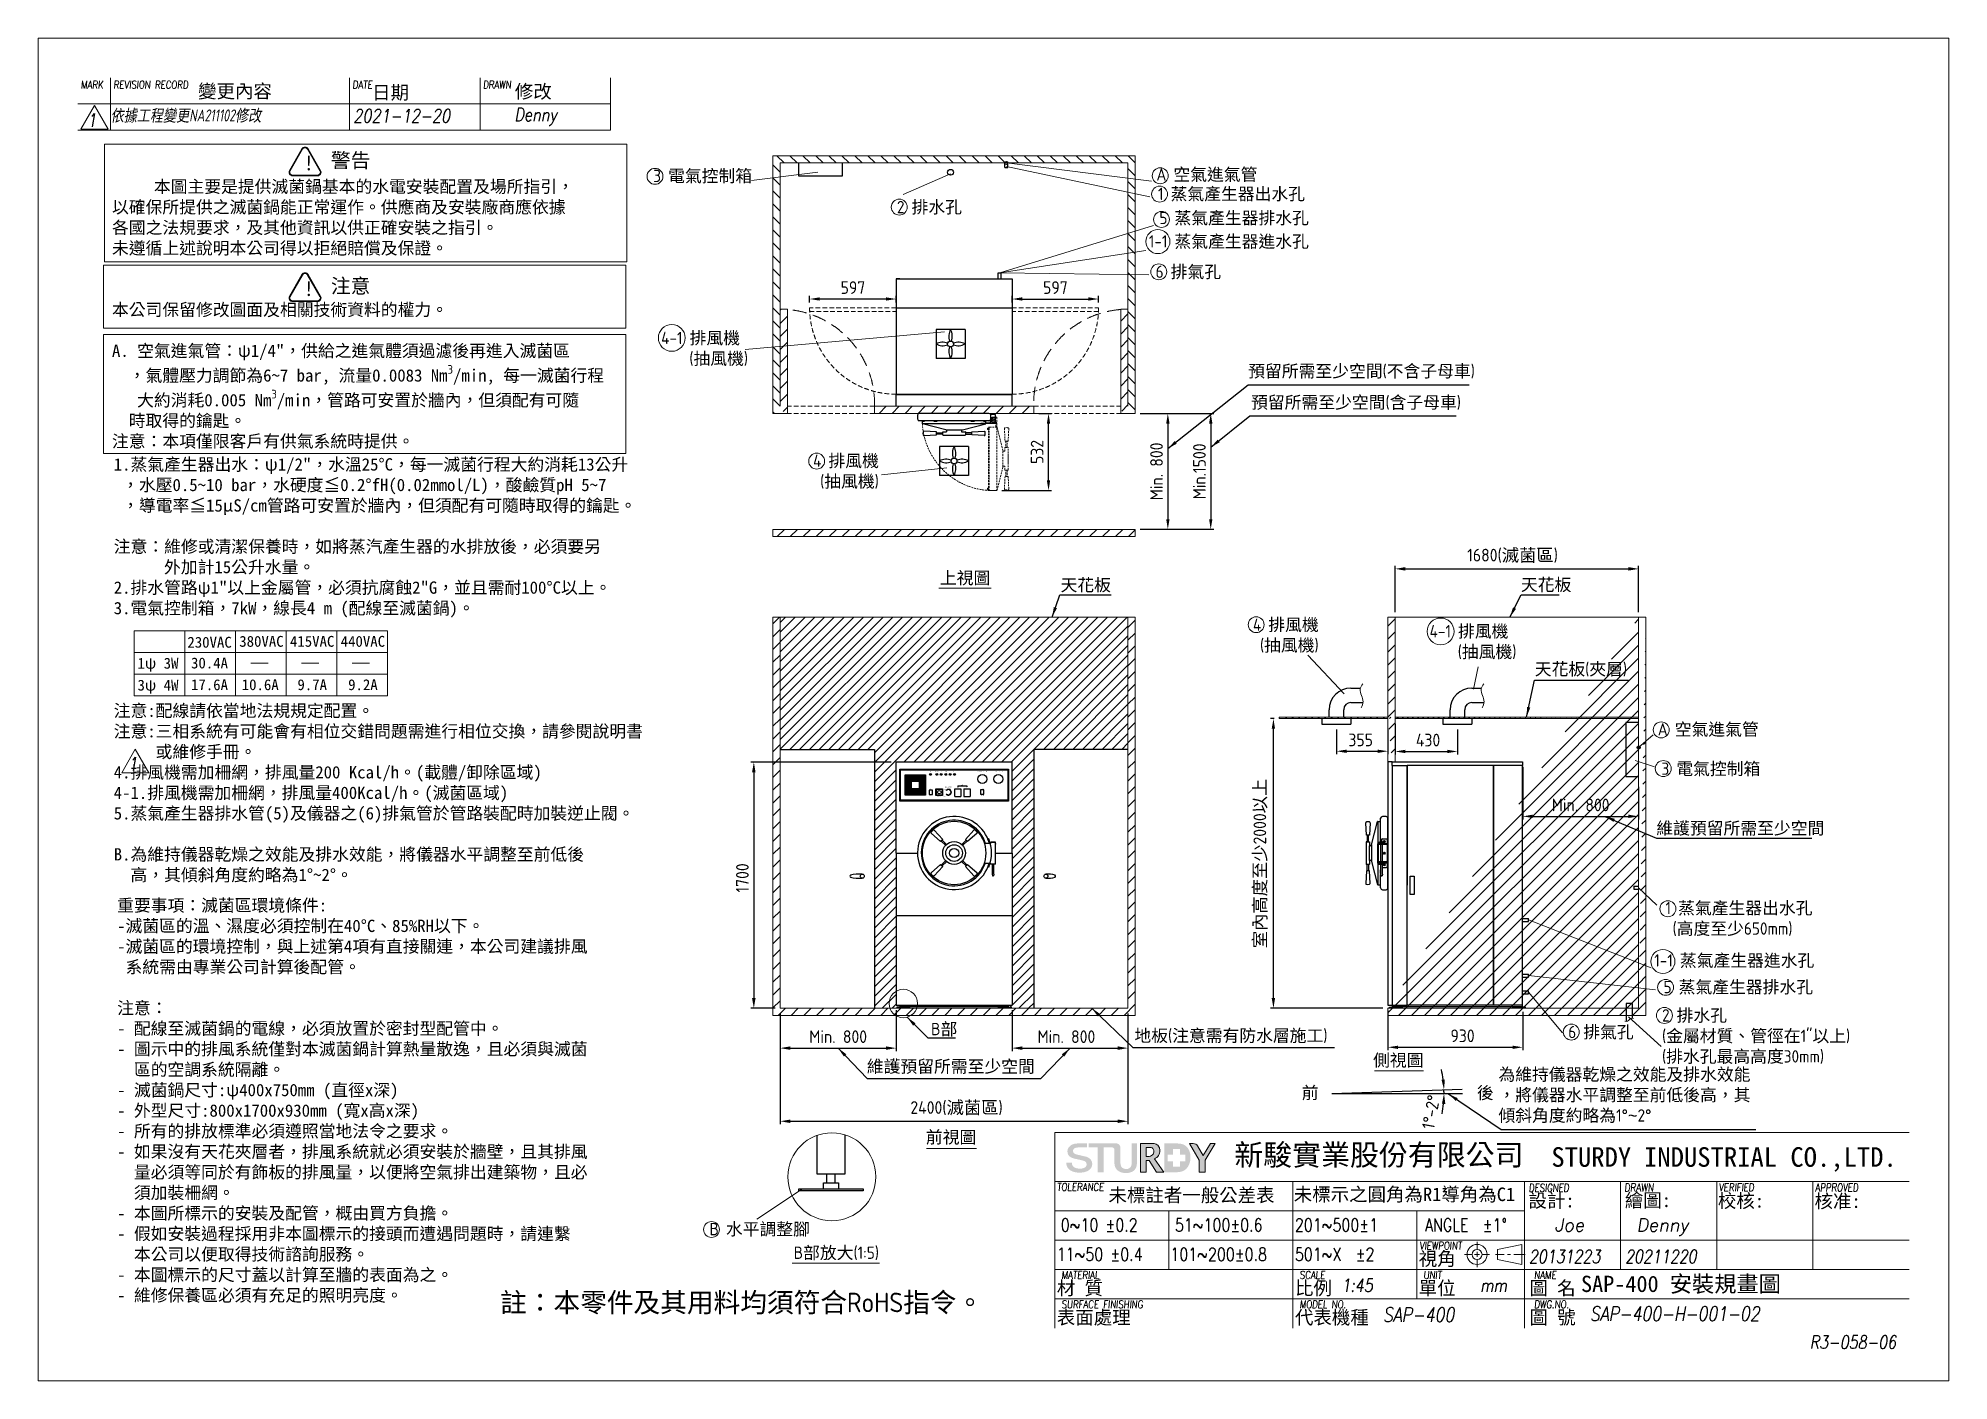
# Model space of a CAD drawing. Header units: millimetres. Extents: x -226924 to 27885, y 103 to 13773.
# Drawn here: x 14700 to 27885, y 103 to 9373 of the extents above; entities outside this region: 1.
import ezdxf

# ---------------------------------------------------------------- set-up
doc = ezdxf.new("R2010")
doc.units = ezdxf.units.MM
doc.linetypes.add('HIDDEN', pattern=[9.525, 6.35, -3.175])
doc.layers.get('0').update_dxf_attribs({"lineweight": 25})
for name, color, linetype, lineweight in [('D', 3, 'Continuous', 9), ('F', 7, 'Continuous', 15), ('H', 2, 'HIDDEN', 15), ('S', 4, 'Continuous', 15), ('T', 4, 'Continuous', 15), ('標註', 5, 'Continuous', 9), ('線段', 7, 'Continuous', 25)]:
    doc.layers.add(name, color=color, linetype=linetype, lineweight=lineweight)
doc.styles.get("Standard").update_dxf_attribs({"font": 'KAIU.TTF'})
doc.styles.add('STU25', font='isocp2.shx')
doc.styles.add('Text', font='romans.shx', dxfattribs={"width": 0.8, "oblique": 10})
doc.styles.add('TONY', font='isocp2.shx')
doc.dimstyles.new('STU25', dxfattribs={"dimscale": 35, "dimtxt": 2.5, "dimasz": 2, "dimexe": 0.6, "dimexo": 1, "dimgap": 1, "dimtad": 1, "dimdsep": 46, "dimtxsty": 'STU25', "dimcen": 2, "dimazin": 2, "dimtfac": 1, "dimtmove": 0, "dimatfit": 3, "dimfxl": 0, "dimtolj": 1, "dimtzin": 0, "dimarcsym": 0})
doc.dimstyles.new('STU25$7', dxfattribs={"dimscale": 35, "dimtxt": 2.5, "dimasz": 2, "dimexe": 1.25, "dimexo": 0.625, "dimgap": 1, "dimtad": 0, "dimdec": 4, "dimdsep": 46, "dimtxsty": 'STU25', "dimcen": 2.5, "dimazin": 2, "dimtfac": 1, "dimtdec": 4, "dimtmove": 0, "dimatfit": 3, "dimfxl": 0, "dimtolj": 1, "dimtzin": 0, "dimarcsym": 0})

msp = doc.modelspace()

# ---------------------------------------------------------------- texts
at = {"lineweight": -3}
for s, p in [('變更內容', (15802.89, 8960.19)), ('日期', (17003.051, 8951.29)), ('修改', (17988.529, 8958.41))]:
    msp.add_text(s, height=93.4085, dxfattribs=at).set_placement(p)
for s, insert, char_height, width, attachment_point in [('{\\fArial|b0|i0|c0|p34;POWER}', (20847.101, 4312.893), 3.5, 19.50054, 1), ('{\\fArial|b0|i0|c0|p34;ADD WATER}', (20901.102, 4311.126), 3.5, 29.9713, 5), ('{\\fArial|b0|i0|c0|p34;HEAT}', (20931.602, 4311.126), 3.5, 19, 5), ('{\\fArial|b0|i0|c0|p34;STERI}.', (20962.681, 4311.126), 3.5, 19, 5), ('{\\fArial|b0|i0|c0|p34;DRY}', (20987.101, 4312.893), 3.5, 14.99983, 1), ('{\\fArial|b0|i0|c0|p34;COMPLETE}', (21009.101, 4312.893), 3.5, 23.49974, 1), ('{\\fArial|b0|i0|c0|p34;TIMER}', (21076.601, 4218.399), 3.5, 59.839, 5), ('{\\fArial|b0|i0|c0|p34;CHAMBER PRESSURE GAUGE}', (21178.101, 4312.893), 3.5, 77.43945, 1), ('{\\fArial|b0|i0|c0|p34;JACKET PRESSURE GAUGE}', (21294.101, 4312.893), 3.5, 67.407, 1), ('{\\fArial|b0|i0|c0|p34;OFF}', (20853.101, 4147.393), 5, 16.49951, 1), ('{\\fArial|b0|i0|c0|p34;ON}', (20855.101, 4191.393), 5, 14.49951, 1), ('{\\fArial|b0|i0|c0|p34;EMERGENCY}', (20904.101, 4138.893), 3.5, 23.5, 1), ('\\A1;{\\fArial|b1|i1|c0|p34;kg/cm\\H0.7x;\\S2^  ;}', (20947.601, 4142.893), 4, 25.94918, 1), ('{\\fArial|b1|i0|c0|p34;0.9}', (20953.548, 4189.893), 4, 25.84153, 1), ('{\\fArial|b1|i0|c0|p34;2.1}', (20953.601, 4150.893), 4, 25.7884, 1), ('{\\fArial|b0|i0|c0|p34;PRESSURE CONTROL}', (20954.601, 4204.893), 3.5, 56.4195, 1), ('{\\fArial|b1|i0|c0|p34;1.2}', (20992.101, 4191.893), 4, 11.85227, 1), ('{\\fArial|b0|i0|c0|p34;STERI.}', (21038.565, 4201.893), 3.5, 43.963, 1), ('{\\fArial|b0|i0|c0|p34;DRY}', (21103.601, 4201.837), 3.5, 35.41234, 1)]:
    msp.add_mtext(s, dxfattribs=dict(insert=insert, char_height=char_height, width=width, attachment_point=attachment_point))
at = {"char_height": 5, "attachment_point": 1}
for s, insert in [('{\\fArial|b0|i0|c0|p34;NORMAL}', (21200.101, 4147.393)), ('{\\fARIAL|b0|i0|c0|p34;LIQUID}', (21203.101, 4191.393))]:
    msp.add_mtext(s, dxfattribs=dict(at, insert=insert))
at = {"insert": (17887.06, 711.481), "char_height": 135.00867, "attachment_point": 1, "style": 'STU25'}
msp.add_mtext('{\\f標楷體|b0|i0|c136|p65;註：本零件及其用料均須符合}RoHS{\\f標楷體|b0|i0|c136|p65;指令。}', dxfattribs=at)
at = {"layer": 'D', "color": 4}
msp.add_text('SAP-400 安裝規畫圖', height=112.5, dxfattribs=at).set_placement((25346.45, 716.031))
at = {"layer": 'D', "color": 11, "attachment_point": 1, "style": 'STU25'}
for s, insert, char_height in [('{\\f標楷體|b0|i0|c136|p65;警告}', (16719.321, 8580.291), 100), ('{\\f標楷體|b0|i0|c136|p65;!}', (16532.809, 8560.922), 100), ('{\\f標楷體|b0|i0|c136|p65;!}', (16532.809, 7693.197), 100), ('{\\f標楷體|b0|i0|c136|p65;注意}', (16719.321, 7712.565), 100), ('{\\f標楷體|b0|i0|c136|p65;230VAC}', (15729.164, 5239.906), 75), ('{\\f標楷體|b0|i0|c136|p65;380VAC}', (16087.047, 5246.092), 75), ('{\\f標楷體|b0|i0|c136|p65;415VAC}', (16437.047, 5246.092), 75), ('{\\f標楷體|b0|i0|c136|p65;440VAC}', (16787.047, 5246.092), 75), ('{\\f標楷體|b0|i0|c136|p65;1ψ 3W}', (15384.729, 5094.94), 75), ('{\\f標楷體|b0|i0|c136|p65;30.4A}', (15754.106, 5096.537), 75), ('{\\f標楷體|b0|i0|c136|p65;3ψ 4W}', (15384.729, 4943.868), 75), ('{\\f標楷體|b0|i0|c136|p65;17.6A}', (15754.106, 4946.537), 75), ('{\\f標楷體|b0|i0|c136|p65;10.6A}', (16104.106, 4946.537), 75), ('{\\f標楷體|b0|i0|c136|p65;9.7A}', (16488.402, 4946.537), 75), ('{\\f標楷體|b0|i0|c136|p65;9.2A}', (16838.402, 4946.537), 75)]:
    msp.add_mtext(s, dxfattribs=dict(at, insert=insert, char_height=char_height))
at = {"layer": 'D', "char_height": 85, "attachment_point": 1}
for s, insert in [('{\\Fisocp2.shx;\\C3;3 \\f標楷體|b0|i0|c136|p65;電氣控制箱}', (18943.92, 8464.825)), ('{\\Fisocp2.shx;\\C3;A \\f標楷體|b0|i0|c136|p65;空氣進氣管}', (22416.175, 8474.94)), ('{\\Fisocp2.shx;\\C3;1\\Fisocp3.shx; \\f標楷體|b0|i0|c136|p65;蒸氣產生器出水孔}', (22427.362, 8340.714)), ('{\\Fisocp2.shx;\\C3;2 \\f標楷體|b0|i0|c136|p65;排水孔}', (20625.705, 8249.622)), ('{\\Fisocp2.shx;\\C3;5 \\f標楷體|b0|i0|c136|p65;蒸氣產生器排水孔}', (22436.728, 8174.722)), ('{\\Fisocp2.shx;\\C3;1-1 \\f標楷體|b0|i0|c136|p65;蒸氣產生器進水孔}', (22363.978, 8012.633)), ('{\\Fisocp2.shx;\\C3;6 \\f標楷體|b0|i0|c136|p65;排氣孔}', (22410.827, 7803.042)), ('{\\Fisocp2.shx;\\C3;4-1 \\f標楷體|b0|i0|c136|p65;排風機\\P\\Fisocp2.shx;    (\\f標楷體|b0|i0|c136|p65;抽風機\\Fisocp2.shx;)}', (18998.644, 7345.83)), ('{\\C3;預留所需至少空間\\Fisocp2.shx;(\\f標楷體|b0|i0|c136|p65;不含子母車\\Fisocp2.shx;)}', (23049.64, 7117.306)), ('{\\C3;預留所需至少空間\\Fisocp2.shx;(\\f標楷體|b0|i0|c136|p65;含子母車\\Fisocp2.shx;)}', (23069.536, 6901.387)), ('{\\Fisocp2.shx;\\C3;4 \\f標楷體|b0|i0|c136|p65;排風機\\P\\Fisocp2.shx; (\\f標楷體|b0|i0|c136|p65;抽風機\\Fisocp2.shx;)}', (20047.085, 6498.064)), ('{\\C3;天花板 }', (21754.366, 5640.241)), ('{\\C3;天花板 }', (24931.809, 5642.29)), ('{\\Fisocp2.shx;\\C3;4 \\f標楷體|b0|i0|c136|p65;排風機\\P\\Fisocp2.shx; (\\f標楷體|b0|i0|c136|p65;抽風機\\Fisocp2.shx;)}', (23082.454, 5366.208)), ('{\\Fisocp2.shx;\\C3;4-1 \\f標楷體|b0|i0|c136|p65;排風機\\P\\Fisocp2.shx;    (\\f標楷體|b0|i0|c136|p65;抽風機\\Fisocp2.shx;)}', (24301.424, 5321.054)), ('{\\C3;天花板\\Fisocp2.shx;(\\f標楷體|b0|i0|c136|p65;夾層\\Fisocp2.shx;)}', (25027.284, 5059.79)), ('{\\Fisocp2.shx;\\C3;A \\f標楷體|b0|i0|c136|p65;空氣進氣管}', (25875.947, 4643.71)), ('{\\Fisocp2.shx;\\C3;3 \\f標楷體|b0|i0|c136|p65;電氣控制箱}', (25901.715, 4371.656)), ('{\\C3;維護預留所需至少空間}', (25866.219, 3961.226)), ('{\\Fisocp2.shx;\\C3;1 \\f標楷體|b0|i0|c136|p65;蒸氣產生器出水孔\\P\\Fisocp2.shx; (\\f標楷體|b0|i0|c136|p65;高度至少\\Fisocp2.shx;650mm)}', (25929.661, 3409.901)), ('{\\Fisocp2.shx;\\C3;1-1\\Fisocp3.shx; \\f標楷體|b0|i0|c136|p65;蒸氣產生器進水孔}', (25851.906, 3047.891)), ('{\\Fisocp2.shx;\\C3;5 \\f標楷體|b0|i0|c136|p65;蒸氣產生器排水孔}', (25916.041, 2864.419)), ('{\\Fisocp2.shx;\\C3;B\\f標楷體|b0|i0|c136|p65;部}', (20861.351, 2574.276)), ('{\\C3;地板\\Fisocp2.shx;(\\f標楷體|b0|i0|c136|p65;注意需有防水層施工\\Fisocp2.shx;)}', (22264.379, 2529.261)), ('{\\Fisocp2.shx;\\C3;6 \\f標楷體|b0|i0|c136|p65;排氣孔}', (25258.138, 2553.88)), ('{\\C3;維護預留所需至少空間}', (20417.681, 2316.395)), ('{\\C3;為維持儀器乾燥之效能及排水效能\\P，將儀器水平調整至前低後高，其\\P傾斜角度約略為\\Fisocp2.shx;1%%D\\f???|b0|i0|c0|p65;~\\Fisocp2.shx;2%%D}', (24776.769, 2261.191)), (' 前', (23361.43, 2134.73)), ('{\\Fisocp2.shx; }後', (24579.306, 2134.28)), ('{\\Fisocp2.shx;\\C3;B \\f標楷體|b0|i0|c136|p65;水平調整腳}', (19331.715, 1193.192))]:
    msp.add_mtext(s, dxfattribs=dict(at, insert=insert))
at = {"layer": 'D', "color": 11, "char_height": 85, "attachment_point": 1}
for s, insert in [('\\A1;\\P     本圖主要是提供滅菌鍋基本的水電安裝配置及場所指引，\\P以確保所提供之滅菌鍋能正常運作。供應商及安裝廠商應依據\\P各國之法規要求，及其他資訊以供正確安裝之指引。\\P未遵循上述說明本公司得以拒絕賠償及保證。\\P\\P\\P本公司保留修改圖面及相關技術資料的權力。\\P\\PA. 空氣進氣管：{\\f細明體|b0|i0|c136|p48;ψ}1/4"，供給之進氣體須過濾後再進入滅菌區\\P  ，氣體壓力調節為6~7 bar, 流量0.0083 Nm{\\Fisocp2.shx;\\H0.7x;\\S3^ ;}/min, 每一滅菌行程\\P   大約消耗0.005 Nm{\\Fisocp2.shx;\\H0.7x;\\S3^ ;}/min，管路可安置於牆內，但須配有可隨\\P  時取得的鑰匙。\\P注意：本項僅限客戶有供氣系統時提供。', (15208.565, 8532.995)), ('1.蒸氣產生器出水：{\\f細明體|b0|i0|c136|p48;ψ}1/2"，水溫25%%DC，每一滅菌行程大約消耗13公升\\P ，水壓0.5~10 bar，水硬度≦0.2%%DfH(0.02mmol/L)，酸鹼質pH 5~7\\P ，導電率≦15μS/cm管路可安置於牆內，但須配有可隨時取得的鑰匙。\\P\\P注意：維修或清潔保養時，如將蒸汽產生器的水排放後，必須要另\\P      外加計15公升水量。\\P2.排水管路{\\f細明體|b0|i0|c136|p48;ψ}1"以上金屬管，必須抗腐蝕2"G，並且需耐100%%DC以上。 \\P3.電氣控制箱，7kW，線長4 m (配線至滅菌鍋)。\\P \\P\\P\\P  \\P注意:配線請依當地法規規定配置。\\P{\\fDFKai-SB|b0|i0|c136|p65;注意:三相系統有可能會有相位交錯問題需進行相位交換，請參閱說明書\\P     或維修手冊。}\\P4.排風機需加柵網，排風量200 Kcal/h。(載體/卸除區域)\\P4-1.排風機需加柵網，排風量400Kcal/h。(滅菌區域)\\P5.蒸氣產生器排水管(5)及儀器之(6)排氣管於管路裝配時加裝逆止閥。\\P\\PB.為維持儀器乾燥之效能及排水效能，將儀器水平調整至前低後\\P  高，其傾斜角度約略為1%%D~2%%D。', (15220.679, 6472.693)), ('上視圖', (20922, 5689.68)), ('重要事項：滅菌區環境條件:\\P-滅菌區的溫、濕度必須控制在40%%DC、85%RH以下。\\P-滅菌區的環境控制，與上述第4項有直接關連，本公司建議排風\\P 系統需由專業公司計算後配管。\\P\\P注意：\\P- 配線至滅菌鍋的電線，必須放置於密封型配管中。\\P- 圖示中的排風系統僅對本滅菌鍋計算熱量散逸，且必須與滅菌\\P  區的空調系統隔離。\\P- 滅菌鍋尺寸:{\\f細明體|b0|i0|c136|p48;ψ}400x750mm (直徑x深)\\P- 外型尺寸:800x1700x930mm (寬x高x深)\\P- 所有的排放標準必須遵照當地法令之要求。\\P- 如果沒有天花夾層者，排風系統就必須安裝於牆壁，且其排風\\P  量必須等同於有飾板的排風量，以便將空氣排出建築物，且必\\P  須加裝柵網。\\P- 本圖所標示的安裝及配管，概由買方負擔。\\P- 假如安裝過程採用非本圖標示的接頭而遭遇問題時，請連繫\\P  本公司以便取得技術諮詢服務。\\P- 本圖標示的尺寸蓋以計算至牆的表面為之。\\P- 維修保養區必須有充足的照明亮度。', (15244.375, 3428.464)), ('側視圖', (23911.756, 2359.298)), ('前視圖', (20825.363, 1828.108)), ('{\\Fisocp2.shx;B}部放大{\\Fisocp2.shx;(1:5)}', (19913.089, 1029.916))]:
    msp.add_mtext(s, dxfattribs=dict(at, insert=insert))
at = {"layer": 'D', "insert": (25905.547, 2668.72), "char_height": 85, "attachment_point": 1, "style": 'STU25'}
msp.add_mtext('2 {\\f標楷體|b0|i0|c136|p65;排水孔\\P}({\\f標楷體|b0|i0|c136|p65;金屬材質、管徑在}1"{\\f標楷體|b0|i0|c136|p65;以上})\\P({\\f標楷體|b0|i0|c136|p65;排水孔最高高度}30mm)', dxfattribs=at)
at = {"layer": 'F', "color": 1, "lineweight": 15, "style": 'Text', "oblique": 5, "width": 0.8}
for s, p in [('MARK', (14993.457, 9024.675)), ('REVISION RECORD', (15218.457, 9024.675)), ('DATE', (16868.607, 9024.675)), ('DRAWN', (17768.607, 9024.675))]:
    msp.add_text(s, height=54, dxfattribs=at).set_placement(p)
at = {"layer": 'T', "lineweight": 20, "style": 'Text', "oblique": 10, "width": 0.8}
for s, height, p in [('1', 90, (15038.834, 8761.908)), ('2021-12-20', 92, (16873.922, 8791.206)), ('Denny', 92, (17984.958, 8799.469)), ('1', 90, (15320.6, 4317.914)), ('20131223', 90, (24986.706, 916.246)), ('20211220', 90, (25650.456, 916.246)), ('1:45', 90, (23693.054, 717.369)), ('mm', 90, (24649.67, 717.624)), ('SAP-400', 99, (23980.014, 509.766)), ('SAP-400-H-001-02', 99, (25407.793, 516.06))]:
    msp.add_text(s, height=height, dxfattribs=at).set_placement(p)
at = {"layer": 'T', "lineweight": 20, "style": 'Text', "oblique": 10}
for s, p in [('Joe', (25164.026, 1134.159)), ('Denny', (25729.08, 1134.159))]:
    msp.add_text(s, height=90, dxfattribs=at).set_placement(p)
at = {"layer": 'T', "linetype": 'Continuous', "lineweight": 20, "attachment_point": 1, "style": 'Text'}
for s, insert, char_height in [('{\\fDFKai-SB|b0|i0|c136|p65;依據工程變更\\Fisocp2.shx|c136;NA211102\\fDFKai-SB|b0|i0|c136|p65;修改}', (15199.74, 8881.09), 82.79908), ('{R3-058-06}', (26925.364, 415.019), 90)]:
    msp.add_mtext(s, dxfattribs=dict(at, insert=insert, char_height=char_height))
at = {"layer": '標註', "insert": (-226923.957, 13773.297), "char_height": 10, "attachment_point": 1, "style": 'TONY'}
msp.add_mtext('\\A1;', dxfattribs=at)

# ---------------------------------------------------------------- blocks, each defined once
blk = doc.blocks.new('*D4')
at = {"layer": 'D', "color": 0, "lineweight": -2}
for start, end in [(7.1806, 12.3613), (0, 2), (349.6387, 354.8194)]:
    blk.add_arc((23627, 2086), 774, start, end, dxfattribs=at)
at = {"layer": 'D', "color": 0}
for points in [[(24384, 2181), (24407, 2183), (24401, 2113)], [(24410, 2015), (24387, 2016), (24401, 2086)]]:
    blk.add_solid(points, dxfattribs=at)
at = {"layer": 'Defpoints', "color": 0}
for p in [(24527, 2117), (23627, 2086), (23627, 2086), (24401, 2104), (24528, 2086)]:
    blk.add_point(p, dxfattribs=at)
at = {"layer": 'D', "color": 0, "insert": (24311, 1959), "char_height": 87.5, "attachment_point": 5, "rotation": 79.526, "style": 'STU25'}
blk.add_mtext('1%%D-2%%D', dxfattribs=at)
blk = doc.blocks.new('*D5')
at = {"layer": 'D', "color": 0, "lineweight": -2}
for p, q in [((24064, 4640), (24064, 4427)), ((24494, 4601), (24494, 4427)), ((24134, 4448), (24424, 4448))]:
    blk.add_line(p, q, dxfattribs=at)
at = {"layer": 'D', "color": 0}
for points in [[(24134, 4460), (24134, 4437), (24064, 4448)], [(24424, 4437), (24424, 4460), (24494, 4448)]]:
    blk.add_solid(points, dxfattribs=at)
at = {"layer": 'Defpoints', "color": 0}
for p in [(24064, 4675), (24494, 4636), (24494, 4448)]:
    blk.add_point(p, dxfattribs=at)
at = {"layer": 'D', "color": 0, "insert": (24291, 4527), "char_height": 87.5, "attachment_point": 5, "style": 'STU25'}
blk.add_mtext('\\A1;430', dxfattribs=at)
blk = doc.blocks.new('*D6')
at = {"layer": 'D', "color": 0, "lineweight": -2}
for p, q in [((19820, 2640), (19820, 1874)), ((22220, 2640), (22220, 1874)), ((19890, 1895), (22150, 1895))]:
    blk.add_line(p, q, dxfattribs=at)
at = {"layer": 'D', "color": 0}
for points in [[(19890, 1907), (19890, 1883), (19820, 1895)], [(22150, 1883), (22150, 1907), (22220, 1895)]]:
    blk.add_solid(points, dxfattribs=at)
at = {"layer": 'Defpoints', "color": 0}
for p in [(19820, 2675), (22220, 2675), (22220, 1895)]:
    blk.add_point(p, dxfattribs=at)
at = {"layer": 'D', "color": 0, "insert": (21037, 1985), "char_height": 87.5, "attachment_point": 5, "style": 'STU25'}
blk.add_mtext('\\A1;2400({\\f標楷體|b0|i0|c136|p65;滅菌區})', dxfattribs=at)
blk = doc.blocks.new('*D7')
at = {"layer": 'D', "color": 0, "lineweight": -2}
for p, q in [((23229, 4675), (23203, 4675)), ((23224, 2745), (23224, 4605)), ((23979, 2675), (23203, 2675))]:
    blk.add_line(p, q, dxfattribs=at)
at = {"layer": 'D', "color": 0}
for points in [[(23235, 4605), (23212, 4605), (23224, 4675)], [(23212, 2745), (23235, 2745), (23224, 2675)]]:
    blk.add_solid(points, dxfattribs=at)
at = {"layer": 'Defpoints', "color": 0}
for p in [(23224, 4675), (23264, 4675), (24014, 2675)]:
    blk.add_point(p, dxfattribs=at)
at = {"layer": 'D', "color": 0, "insert": (23135, 3675), "char_height": 87.5, "attachment_point": 5, "rotation": 90, "style": 'STU25'}
blk.add_mtext('\\A1;{\\f標楷體|b0|i0|c136|p65;室內高度至少}2000{\\f標楷體|b0|i0|c136|p65;以上}', dxfattribs=at)
blk = doc.blocks.new('*D8')
at = {"layer": 'D', "color": 0, "lineweight": -2}
for p, q in [((19820, 2640), (19820, 2379)), ((20620, 2661), (20620, 2379)), ((19890, 2400), (20550, 2400))]:
    blk.add_line(p, q, dxfattribs=at)
at = {"layer": 'D', "color": 0}
for points in [[(19890, 2412), (19890, 2388), (19820, 2400)], [(20550, 2388), (20550, 2412), (20620, 2400)]]:
    blk.add_solid(points, dxfattribs=at)
at = {"layer": 'Defpoints', "color": 0}
for p in [(19820, 2675), (20620, 2696), (20620, 2400)]:
    blk.add_point(p, dxfattribs=at)
at = {"layer": 'D', "color": 0, "insert": (20220, 2479), "char_height": 87.5, "attachment_point": 5, "style": 'STU25'}
blk.add_mtext('\\A1;Min. 800', dxfattribs=at)
blk = doc.blocks.new('*D9')
at = {"layer": 'D', "color": 0, "lineweight": -2}
for p, q in [((21420, 2661), (21420, 2379)), ((22220, 2640), (22220, 2379)), ((21490, 2400), (22150, 2400))]:
    blk.add_line(p, q, dxfattribs=at)
at = {"layer": 'D', "color": 0}
for points in [[(21490, 2412), (21490, 2388), (21420, 2400)], [(22150, 2388), (22150, 2412), (22220, 2400)]]:
    blk.add_solid(points, dxfattribs=at)
at = {"layer": 'Defpoints', "color": 0}
for p in [(21420, 2696), (22220, 2675), (22220, 2400)]:
    blk.add_point(p, dxfattribs=at)
at = {"layer": 'D', "color": 0, "insert": (21795, 2479), "char_height": 87.5, "attachment_point": 5, "style": 'STU25'}
blk.add_mtext('\\A1;Min. 800', dxfattribs=at)
blk = doc.blocks.new('*D10')
at = {"layer": 'D', "color": 0, "lineweight": -2}
for p, q in [((20585, 4375), (19617, 4375)), ((19638, 4305), (19638, 2745)), ((19785, 2675), (19617, 2675))]:
    blk.add_line(p, q, dxfattribs=at)
at = {"layer": 'D', "color": 0}
for points in [[(19650, 4305), (19626, 4305), (19638, 4375)], [(19626, 2745), (19650, 2745), (19638, 2675)]]:
    blk.add_solid(points, dxfattribs=at)
at = {"layer": 'Defpoints', "color": 0}
for p in [(20620, 4375), (19638, 2675), (19820, 2675)]:
    blk.add_point(p, dxfattribs=at)
at = {"layer": 'D', "color": 0, "insert": (19559, 3575), "char_height": 87.5, "attachment_point": 5, "rotation": 90, "style": 'STU25'}
blk.add_mtext('\\A1;1700', dxfattribs=at)
blk = doc.blocks.new('*D11')
at = {"layer": 'D', "color": 0, "lineweight": -2}
for p, q in [((24944, 4341), (24944, 3979)), ((25744, 4204), (25744, 3979)), ((25014, 4000), (25674, 4000))]:
    blk.add_line(p, q, dxfattribs=at)
at = {"layer": 'D', "color": 0}
for points in [[(25014, 4012), (25014, 3989), (24944, 4000)], [(25674, 3989), (25674, 4012), (25744, 4000)]]:
    blk.add_solid(points, dxfattribs=at)
at = {"layer": 'Defpoints', "color": 0}
for p in [(24944, 4376), (25744, 4239), (25744, 4000)]:
    blk.add_point(p, dxfattribs=at)
at = {"layer": 'D', "color": 0, "insert": (25344, 4079), "char_height": 87.5, "attachment_point": 5, "style": 'STU25'}
blk.add_mtext('\\A1;{\\Fisocp2.shx;Min. 800}', dxfattribs=at)
blk = doc.blocks.new('*D12')
at = {"layer": 'D', "color": 0, "lineweight": -2}
for p, q in [((24064, 5410), (24064, 5730)), ((24134, 5709), (25674, 5709)), ((25744, 5410), (25744, 5730))]:
    blk.add_line(p, q, dxfattribs=at)
at = {"layer": 'D', "color": 0}
for points in [[(24134, 5721), (24134, 5697), (24064, 5709)], [(25674, 5697), (25674, 5721), (25744, 5709)]]:
    blk.add_solid(points, dxfattribs=at)
at = {"layer": 'Defpoints', "color": 0}
for p in [(25744, 5709), (24064, 5375), (25744, 5375)]:
    blk.add_point(p, dxfattribs=at)
at = {"layer": 'D', "color": 0, "insert": (24874, 5799), "char_height": 87.5, "attachment_point": 5, "style": 'STU25'}
blk.add_mtext('\\A1;1680({\\f標楷體|b0|i0|c136|p65;滅菌區})', dxfattribs=at)
blk = doc.blocks.new('*D13')
at = {"layer": 'D', "color": 0, "lineweight": -2}
for p, q in [((21605, 6782), (21693, 6782)), ((21672, 6320), (21672, 6712)), ((21350, 6250), (21693, 6250))]:
    blk.add_line(p, q, dxfattribs=at)
at = {"layer": 'D', "color": 0}
for points in [[(21683, 6712), (21660, 6712), (21672, 6782)], [(21660, 6320), (21683, 6320), (21672, 6250)]]:
    blk.add_solid(points, dxfattribs=at)
at = {"layer": 'Defpoints', "color": 0}
for p in [(21570, 6782), (21672, 6782), (21315, 6250)]:
    blk.add_point(p, dxfattribs=at)
at = {"layer": 'D', "color": 0, "insert": (21593, 6516), "char_height": 87.5, "attachment_point": 5, "rotation": 90, "style": 'STU25'}
blk.add_mtext('\\A1;532', dxfattribs=at)
blk = doc.blocks.new('*D14')
at = {"layer": 'D', "color": 0, "lineweight": -2}
for p, q in [((24014, 2660), (24014, 2385)), ((24944, 2651), (24944, 2385)), ((24084, 2406), (24874, 2406))]:
    blk.add_line(p, q, dxfattribs=at)
at = {"layer": 'D', "color": 0}
for points in [[(24084, 2417), (24084, 2394), (24014, 2406)], [(24874, 2394), (24874, 2417), (24944, 2406)]]:
    blk.add_solid(points, dxfattribs=at)
at = {"layer": 'Defpoints', "color": 0}
for p in [(24014, 2695), (24944, 2686), (24944, 2406)]:
    blk.add_point(p, dxfattribs=at)
at = {"layer": 'D', "color": 0, "insert": (24529, 2485), "char_height": 87.5, "attachment_point": 5, "style": 'STU25'}
blk.add_mtext('\\A1;930', dxfattribs=at)
blk = doc.blocks.new('*D15')
at = {"layer": 'D', "color": 0, "lineweight": -2}
for p, q in [((22305, 6782), (22516, 6782)), ((22495, 6712), (22495, 6052)), ((22305, 5982), (22516, 5982))]:
    blk.add_line(p, q, dxfattribs=at)
at = {"layer": 'D', "color": 0}
for points in [[(22507, 6712), (22484, 6712), (22495, 6782)], [(22484, 6052), (22507, 6052), (22495, 5982)]]:
    blk.add_solid(points, dxfattribs=at)
at = {"layer": 'Defpoints', "color": 0}
for p in [(22270, 6782), (22270, 5982), (22495, 5982)]:
    blk.add_point(p, dxfattribs=at)
at = {"layer": 'D', "color": 0, "insert": (22417, 6382), "char_height": 87.5, "attachment_point": 5, "rotation": 90, "style": 'STU25'}
blk.add_mtext('\\A1;{\\Fisocp2.shx;Min. 800}', dxfattribs=at)
blk = doc.blocks.new('*D16')
at = {"layer": 'D', "color": 0, "lineweight": -2}
for p, q in [((22305, 6782), (22812, 6782)), ((22791, 6712), (22791, 6052)), ((22305, 5982), (22812, 5982))]:
    blk.add_line(p, q, dxfattribs=at)
at = {"layer": 'D', "color": 0}
for points in [[(22803, 6712), (22780, 6712), (22791, 6782)], [(22780, 6052), (22803, 6052), (22791, 5982)]]:
    blk.add_solid(points, dxfattribs=at)
at = {"layer": 'Defpoints', "color": 0}
for p in [(22270, 6782), (22270, 5982), (22791, 5982)]:
    blk.add_point(p, dxfattribs=at)
at = {"layer": 'D', "color": 0, "insert": (22713, 6382), "char_height": 87.5, "attachment_point": 5, "rotation": 90, "style": 'STU25'}
blk.add_mtext('\\A1;{\\Fisocp2.shx;Min.1500}', dxfattribs=at)
blk = doc.blocks.new('*D17')
at = {"layer": 'D', "color": 0, "lineweight": -2}
for p, q in [((23659, 4601), (23659, 4429)), ((24014, 4601), (24014, 4429)), ((23729, 4450), (23944, 4450))]:
    blk.add_line(p, q, dxfattribs=at)
at = {"layer": 'D', "color": 0}
for points in [[(23729, 4461), (23729, 4438), (23659, 4450)], [(23944, 4438), (23944, 4461), (24014, 4450)]]:
    blk.add_solid(points, dxfattribs=at)
at = {"layer": 'Defpoints', "color": 0}
for p in [(23659, 4636), (24014, 4636), (24014, 4450)]:
    blk.add_point(p, dxfattribs=at)
at = {"layer": 'D', "color": 0, "insert": (23826, 4528), "char_height": 87.5, "attachment_point": 5, "style": 'STU25'}
blk.add_mtext('\\A1;355', dxfattribs=at)
blk = doc.blocks.new('*D18')
at = {"layer": 'D', "color": 0, "lineweight": -2}
for p, q in [((21420, 7547), (21420, 7593)), ((21490, 7572), (21947, 7572)), ((22017, 7547), (22017, 7593))]:
    blk.add_line(p, q, dxfattribs=at)
at = {"layer": 'D', "color": 0}
for points in [[(21490, 7584), (21490, 7561), (21420, 7572)], [(21947, 7561), (21947, 7584), (22017, 7572)]]:
    blk.add_solid(points, dxfattribs=at)
at = {"layer": 'Defpoints', "color": 0}
for p in [(22017, 7572), (21420, 7512), (22017, 7512)]:
    blk.add_point(p, dxfattribs=at)
at = {"layer": 'D', "color": 0, "insert": (21719, 7651), "char_height": 87.5, "attachment_point": 5, "style": 'STU25'}
blk.add_mtext('\\A1;597', dxfattribs=at)
blk = doc.blocks.new('*D19')
at = {"layer": 'D', "color": 0, "lineweight": -2}
for p, q in [((20023, 7547), (20023, 7593)), ((20550, 7572), (20093, 7572)), ((20620, 7547), (20620, 7593))]:
    blk.add_line(p, q, dxfattribs=at)
at = {"layer": 'D', "color": 0}
for points in [[(20093, 7584), (20093, 7561), (20023, 7572)], [(20550, 7561), (20550, 7584), (20620, 7572)]]:
    blk.add_solid(points, dxfattribs=at)
at = {"layer": 'Defpoints', "color": 0}
for p in [(20023, 7572), (20023, 7512), (20620, 7512)]:
    blk.add_point(p, dxfattribs=at)
at = {"layer": 'D', "color": 0, "insert": (20322, 7651), "char_height": 87.5, "attachment_point": 5, "style": 'STU25'}
blk.add_mtext('\\A1;597', dxfattribs=at)
blk = doc.blocks.new('新駿LOGO')
at = {"layer": 'F'}
h = blk.add_hatch(color=256, dxfattribs=at)
edge = h.paths.add_edge_path()
edge.add_spline(control_points=[(-529.05, -442.14), (-529.05, -442.31), (-529.02, -442.45), (-528.95, -442.56), (-528.89, -442.68), (-528.8, -442.78), (-528.69, -442.85), (-528.57, -442.93), (-528.44, -442.98), (-528.29, -443.01), (-528.15, -443.05), (-527.99, -443.07), (-527.81, -443.07), (-527.62, -443.07), (-527.47, -443.05), (-527.33, -443.01), (-527.2, -442.97), (-527.09, -442.92), (-527.01, -442.86), (-526.93, -442.8), (-526.87, -442.73), (-526.83, -442.65), (-526.8, -442.57), (-526.78, -442.49), (-526.78, -442.41), (-526.78, -442.25), (-526.82, -442.13), (-526.91, -442.05), (-526.99, -441.97), (-527.08, -441.91), (-527.18, -441.88), (-527.36, -441.83), (-527.56, -441.77), (-527.79, -441.72), (-528.02, -441.67), (-528.3, -441.61), (-528.64, -441.53), (-528.85, -441.48), (-529.02, -441.41), (-529.16, -441.34), (-529.3, -441.26), (-529.41, -441.17), (-529.5, -441.07), (-529.58, -440.98), (-529.64, -440.87), (-529.67, -440.77), (-529.7, -440.66), (-529.72, -440.55), (-529.72, -440.43), (-529.72, -440.22), (-529.67, -440.03), (-529.57, -439.87), (-529.46, -439.71), (-529.33, -439.58), (-529.16, -439.47), (-528.99, -439.37), (-528.85, -439.31), (-528.64, -439.26), (-528.43, -439.21), (-528.13, -439.2), (-527.91, -439.2), (-527.66, -439.2), (-526.73, -439.2), (-526.73, -439.2), (-526.73, -439.2), (-526.73, -439.81), (-526.73, -439.81), (-526.73, -439.81), (-528.14, -439.8), (-528.28, -439.83), (-528.39, -439.85), (-528.48, -439.86), (-528.56, -439.9), (-528.65, -439.94), (-528.72, -440), (-528.78, -440.07), (-528.84, -440.14), (-528.87, -440.23), (-528.87, -440.34), (-528.87, -440.5), (-528.81, -440.62), (-528.7, -440.7), (-528.6, -440.79), (-528.46, -440.85), (-528.28, -440.9), (-528.27, -440.9), (-528.19, -440.92), (-528.07, -440.95), (-527.94, -440.98), (-527.8, -441.01), (-527.65, -441.05), (-527.49, -441.09), (-527.34, -441.12), (-527.19, -441.16), (-527.04, -441.19), (-526.94, -441.21), (-526.87, -441.23), (-526.71, -441.27), (-526.58, -441.34), (-526.46, -441.41), (-526.34, -441.49), (-526.24, -441.58), (-526.16, -441.67), (-526.08, -441.77), (-526.02, -441.88), (-525.98, -441.99), (-525.94, -442.1), (-525.92, -442.22), (-525.92, -442.33), (-525.92, -442.57), (-525.98, -442.78), (-526.09, -442.95), (-526.2, -443.12), (-526.35, -443.26), (-526.53, -443.37), (-526.71, -443.48), (-526.92, -443.55), (-527.15, -443.61), (-527.39, -443.66), (-527.62, -443.68), (-527.87, -443.68), (-528.14, -443.68), (-528.41, -443.65), (-528.65, -443.59), (-528.9, -443.53), (-529.11, -443.44), (-529.3, -443.31), (-529.48, -443.19), (-529.63, -443.03), (-529.74, -442.83), (-529.84, -442.64), (-529.9, -442.41), (-529.91, -442.14), (-529.91, -442.14), (-529.05, -442.14), (-529.05, -442.14)], knot_values=[0, 0, 0, 0, 1, 1, 1, 2, 2, 2, 3, 3, 3, 4, 4, 4, 5, 5, 5, 6, 6, 6, 7, 7, 7, 8, 8, 8, 9, 9, 9, 10, 10, 10, 11, 11, 11, 12, 12, 12, 13, 13, 13, 14, 14, 14, 15, 15, 15, 16, 16, 16, 17, 17, 17, 18, 18, 18, 19, 19, 19, 20, 20, 20, 21, 21, 21, 22, 22, 22, 23, 23, 23, 24, 24, 24, 25, 25, 25, 26, 26, 26, 27, 27, 27, 28, 28, 28, 29, 29, 29, 30, 30, 30, 31, 31, 31, 32, 32, 32, 33, 33, 33, 34, 34, 34, 35, 35, 35, 36, 36, 36, 37, 37, 37, 38, 38, 38, 39, 39, 39, 40, 40, 40, 41, 41, 41, 42, 42, 42, 43, 43, 43, 44, 44, 44, 45, 45, 45, 45], degree=3, periodic=0)
edge = h.paths.add_edge_path()
edge.add_spline(control_points=[(-522.53, -440.14), (-522.54, -440.04), (-522.57, -439.94), (-522.63, -439.9), (-522.77, -439.79), (-522.9, -439.81), (-522.9, -439.81), (-522.9, -439.81), (-523.02, -439.81), (-523.02, -439.81), (-523.02, -439.81), (-524.14, -439.81), (-524.14, -439.81), (-524.14, -439.81), (-524.14, -443.62), (-524.14, -443.62), (-524.14, -443.62), (-525.06, -443.62), (-525.06, -443.62), (-525.06, -443.62), (-525.06, -439.81), (-525.06, -439.81), (-525.06, -439.81), (-526.47, -439.81), (-526.47, -439.81), (-526.47, -439.81), (-526.47, -439.2), (-526.47, -439.2), (-526.47, -439.2), (-522.39, -439.2), (-522.39, -439.2)], knot_values=[5.578051, 5.578051, 5.578051, 5.578051, 6, 6, 6, 7, 7, 7, 8, 8, 8, 9, 9, 9, 10, 10, 10, 11, 11, 11, 12, 12, 12, 13, 13, 13, 14, 14, 14, 15, 15, 15, 15], degree=3, periodic=0)
edge.add_spline(control_points=[(-522.4, -439.2), (-522.31, -439.2), (-522.22, -439.2), (-522.22, -439.2), (-522.22, -439.2), (-521.96, -439.19), (-521.76, -439.41), (-521.58, -439.61), (-521.61, -439.85), (-521.61, -439.85), (-521.61, -439.85), (-521.61, -441.92), (-521.61, -441.92), (-521.61, -442.41), (-521.52, -442.73), (-521.36, -442.89), (-521.19, -443.05), (-520.97, -443.13), (-520.71, -443.13), (-520.45, -443.13), (-520.24, -443.05), (-520.09, -442.89), (-519.93, -442.74), (-519.86, -442.43), (-519.86, -441.98), (-519.86, -441.98), (-519.86, -439.2), (-519.86, -439.2), (-519.86, -439.2), (-519.05, -439.2), (-519.05, -439.2), (-519.05, -439.2), (-519.05, -441.92), (-519.05, -441.92), (-519.05, -442.43), (-519.12, -442.8), (-519.25, -443.02), (-519.38, -443.24), (-519.56, -443.42), (-519.8, -443.54), (-520.05, -443.67), (-520.35, -443.74), (-520.73, -443.74), (-521.09, -443.74), (-521.41, -443.68), (-521.67, -443.56), (-521.93, -443.44), (-522.14, -443.26), (-522.3, -443.03), (-522.45, -442.8), (-522.53, -442.42), (-522.53, -441.91), (-522.53, -441.91), (-522.53, -440.92), (-522.53, -440.14)], knot_values=[0.44538, 0.44538, 0.44538, 0.44538, 1, 1, 1, 2, 2, 2, 3, 3, 3, 4, 4, 4, 5, 5, 5, 6, 6, 6, 7, 7, 7, 8, 8, 8, 9, 9, 9, 10, 10, 10, 11, 11, 11, 12, 12, 12, 13, 13, 13, 14, 14, 14, 15, 15, 15, 16, 16, 16, 17, 17, 17, 17.603917, 17.603917, 17.603917, 17.603917], degree=3, periodic=0)
h = blk.add_hatch(color=256, dxfattribs=at)
edge = h.paths.add_edge_path()
edge.add_spline(control_points=[(-526.47, -439.2), (-526.47, -439.2), (-526.47, -439.81), (-526.47, -439.81)], knot_values=[-14, -14, -14, -14, -13, -13, -13, -13], degree=3, periodic=0)
edge.add_spline(control_points=[(-526.47, -439.81), (-526.47, -439.81), (-525.06, -439.81), (-525.06, -439.81)], knot_values=[-13, -13, -13, -13, -12, -12, -12, -12], degree=3, periodic=0)
edge.add_spline(control_points=[(-525.06, -439.81), (-525.06, -439.81), (-525.06, -443.62), (-525.06, -443.62)], knot_values=[-12, -12, -12, -12, -11, -11, -11, -11], degree=3, periodic=0)
edge.add_spline(control_points=[(-525.06, -443.62), (-525.06, -443.62), (-524.14, -443.62), (-524.14, -443.62)], knot_values=[-11, -11, -11, -11, -10, -10, -10, -10], degree=3, periodic=0)
edge.add_spline(control_points=[(-524.14, -443.62), (-524.14, -443.62), (-524.14, -439.81), (-524.14, -439.81)], knot_values=[-10, -10, -10, -10, -9, -9, -9, -9], degree=3, periodic=0)
edge.add_spline(control_points=[(-524.14, -439.81), (-524.14, -439.81), (-523.02, -439.81), (-523.02, -439.81)], knot_values=[-9, -9, -9, -9, -8, -8, -8, -8], degree=3, periodic=0)
edge.add_spline(control_points=[(-523.02, -439.81), (-523.02, -439.81), (-522.9, -439.81), (-522.9, -439.81)], knot_values=[-8, -8, -8, -8, -7, -7, -7, -7], degree=3, periodic=0)
edge.add_spline(control_points=[(-522.9, -439.81), (-522.9, -439.81), (-522.77, -439.79), (-522.63, -439.9)], knot_values=[-7, -7, -7, -7, -6, -6, -6, -6], degree=3, periodic=0)
edge.add_spline(control_points=[(-522.63, -439.9), (-522.57, -439.94), (-522.54, -440.04), (-522.53, -440.14)], knot_values=[-6, -6, -6, -6, -5.578051, -5.578051, -5.578051, -5.578051], degree=3, periodic=0)
edge.add_spline(control_points=[(-522.53, -440.14), (-522.53, -440.92), (-522.53, -441.91), (-522.53, -441.91)], knot_values=[-17.603917, -17.603917, -17.603917, -17.603917, -17, -17, -17, -17], degree=3, periodic=0)
edge.add_spline(control_points=[(-522.53, -441.91), (-522.53, -442.42), (-522.45, -442.8), (-522.3, -443.03)], knot_values=[-17, -17, -17, -17, -16, -16, -16, -16], degree=3, periodic=0)
edge.add_spline(control_points=[(-522.3, -443.03), (-522.14, -443.26), (-521.93, -443.44), (-521.67, -443.56)], knot_values=[-16, -16, -16, -16, -15, -15, -15, -15], degree=3, periodic=0)
edge.add_spline(control_points=[(-521.67, -443.56), (-521.41, -443.68), (-521.09, -443.74), (-520.73, -443.74)], knot_values=[-15, -15, -15, -15, -14, -14, -14, -14], degree=3, periodic=0)
edge.add_spline(control_points=[(-520.73, -443.74), (-520.35, -443.74), (-520.05, -443.67), (-519.8, -443.54)], knot_values=[-14, -14, -14, -14, -13, -13, -13, -13], degree=3, periodic=0)
edge.add_spline(control_points=[(-519.8, -443.54), (-519.56, -443.42), (-519.38, -443.24), (-519.25, -443.02)], knot_values=[-13, -13, -13, -13, -12, -12, -12, -12], degree=3, periodic=0)
edge.add_spline(control_points=[(-519.25, -443.02), (-519.12, -442.8), (-519.05, -442.43), (-519.05, -441.92)], knot_values=[-12, -12, -12, -12, -11, -11, -11, -11], degree=3, periodic=0)
edge.add_spline(control_points=[(-519.05, -441.92), (-519.05, -441.92), (-519.05, -439.2), (-519.05, -439.2)], knot_values=[-11, -11, -11, -11, -10, -10, -10, -10], degree=3, periodic=0)
edge.add_spline(control_points=[(-519.05, -439.2), (-519.05, -439.2), (-519.86, -439.2), (-519.86, -439.2)], knot_values=[-10, -10, -10, -10, -9, -9, -9, -9], degree=3, periodic=0)
edge.add_spline(control_points=[(-519.86, -439.2), (-519.86, -439.2), (-519.86, -441.98), (-519.86, -441.98)], knot_values=[-9, -9, -9, -9, -8, -8, -8, -8], degree=3, periodic=0)
edge.add_spline(control_points=[(-519.86, -441.98), (-519.86, -442.43), (-519.93, -442.74), (-520.09, -442.89)], knot_values=[-8, -8, -8, -8, -7, -7, -7, -7], degree=3, periodic=0)
edge.add_spline(control_points=[(-520.09, -442.89), (-520.24, -443.05), (-520.45, -443.13), (-520.71, -443.13)], knot_values=[-7, -7, -7, -7, -6, -6, -6, -6], degree=3, periodic=0)
edge.add_spline(control_points=[(-520.71, -443.13), (-520.97, -443.13), (-521.19, -443.05), (-521.36, -442.89)], knot_values=[-6, -6, -6, -6, -5, -5, -5, -5], degree=3, periodic=0)
edge.add_spline(control_points=[(-521.36, -442.89), (-521.52, -442.73), (-521.61, -442.41), (-521.61, -441.92)], knot_values=[-5, -5, -5, -5, -4, -4, -4, -4], degree=3, periodic=0)
edge.add_spline(control_points=[(-521.61, -441.92), (-521.61, -441.92), (-521.61, -439.85), (-521.61, -439.85)], knot_values=[-4, -4, -4, -4, -3, -3, -3, -3], degree=3, periodic=0)
edge.add_spline(control_points=[(-521.61, -439.85), (-521.61, -439.85), (-521.61, -439.85), (-521.61, -439.85)], knot_values=[-3, -3, -3, -3, -2.999949, -2.999949, -2.999949, -2.999949], degree=3, periodic=0)
edge.add_spline(control_points=[(-521.61, -439.85), (-521.61, -439.85), (-521.58, -439.61), (-521.76, -439.41)], knot_values=[-2.999949, -2.999949, -2.999949, -2.999949, -2, -2, -2, -2], degree=3, periodic=0)
edge.add_spline(control_points=[(-521.76, -439.41), (-521.96, -439.19), (-522.22, -439.2), (-522.22, -439.2)], knot_values=[-2, -2, -2, -2, -1, -1, -1, -1], degree=3, periodic=0)
edge.add_spline(control_points=[(-522.22, -439.2), (-522.22, -439.2), (-526.47, -439.2), (-526.47, -439.2)], knot_values=[-15, -15, -15, -15, -14, -14, -14, -14], degree=3, periodic=0)
h = blk.add_hatch(color=256, dxfattribs=at)
edge = h.paths.add_edge_path()
edge.add_spline(control_points=[(-518.54, -443.62), (-518.54, -443.62), (-518.54, -439.2), (-518.54, -439.2), (-518.54, -439.2), (-516.88, -439.2), (-516.88, -439.2), (-516.55, -439.2), (-516.29, -439.25), (-516.11, -439.33), (-515.93, -439.41), (-515.79, -439.54), (-515.69, -439.72), (-515.59, -439.89), (-515.54, -440.08), (-515.54, -440.3), (-515.54, -440.56), (-515.61, -440.8), (-515.76, -441.03), (-515.91, -441.26), (-516.12, -441.44), (-516.39, -441.56), (-516.39, -441.56), (-514.95, -443.62), (-514.95, -443.62), (-514.95, -443.62), (-516.07, -443.62), (-516.07, -443.62), (-516.07, -443.62), (-517.17, -441.81), (-517.17, -441.81), (-517.17, -441.81), (-517.67, -441.81), (-517.67, -441.81), (-517.67, -441.81), (-517.67, -443.62), (-517.67, -443.62), (-517.67, -443.62), (-518.54, -443.62), (-518.54, -443.62)], knot_values=[0, 0, 0, 0, 1, 1, 1, 2, 2, 2, 3, 3, 3, 4, 4, 4, 5, 5, 5, 6, 6, 6, 7, 7, 7, 8, 8, 8, 9, 9, 9, 10, 10, 10, 11, 11, 11, 12, 12, 12, 13, 13, 13, 13], degree=3, periodic=1)
edge = h.paths.add_edge_path(flags=16)
edge.add_spline(control_points=[(-517.67, -441.21), (-517.67, -441.21), (-517.46, -441.21), (-517.46, -441.21), (-517.08, -441.21), (-516.82, -441.13), (-516.68, -440.96), (-516.53, -440.8), (-516.46, -440.61), (-516.46, -440.4), (-516.46, -440.22), (-516.52, -440.08), (-516.63, -439.97), (-516.75, -439.86), (-516.99, -439.81), (-517.35, -439.81), (-517.35, -439.81), (-517.67, -439.81), (-517.67, -439.81), (-517.67, -439.81), (-517.67, -441.21), (-517.67, -441.21)], knot_values=[0, 0, 0, 0, 1, 1, 1, 2, 2, 2, 3, 3, 3, 4, 4, 4, 5, 5, 5, 6, 6, 6, 7, 7, 7, 7], degree=3, periodic=1)
h = blk.add_hatch(color=256, dxfattribs=at)
edge = h.paths.add_edge_path()
edge.add_spline(control_points=[(-514.87, -443.62), (-514.87, -443.62), (-513.05, -443.62), (-513.05, -443.62)], knot_values=[-9, -9, -9, -9, -8, -8, -8, -8], degree=3, periodic=0)
edge.add_spline(control_points=[(-513.05, -443.62), (-512.51, -443.62), (-512.09, -443.52), (-511.79, -443.32)], knot_values=[-8, -8, -8, -8, -7, -7, -7, -7], degree=3, periodic=0)
edge.add_spline(control_points=[(-511.79, -443.32), (-511.48, -443.12), (-511.25, -442.85), (-511.09, -442.5)], knot_values=[-7, -7, -7, -7, -6, -6, -6, -6], degree=3, periodic=0)
edge.add_spline(control_points=[(-511.09, -442.5), (-510.93, -442.15), (-510.85, -441.76), (-510.85, -441.32)], knot_values=[-6, -6, -6, -6, -5, -5, -5, -5], degree=3, periodic=0)
edge.add_spline(control_points=[(-510.85, -441.32), (-510.85, -440.87), (-510.93, -440.49), (-511.1, -440.17)], knot_values=[-5, -5, -5, -5, -4, -4, -4, -4], degree=3, periodic=0)
edge.add_spline(control_points=[(-511.1, -440.17), (-511.27, -439.85), (-511.49, -439.61), (-511.78, -439.45)], knot_values=[-4, -4, -4, -4, -3, -3, -3, -3], degree=3, periodic=0)
edge.add_spline(control_points=[(-511.78, -439.45), (-512.06, -439.29), (-512.46, -439.2), (-512.97, -439.2)], knot_values=[-3, -3, -3, -3, -2, -2, -2, -2], degree=3, periodic=0)
edge.add_spline(control_points=[(-512.97, -439.2), (-512.97, -439.2), (-514.87, -439.2), (-514.87, -439.2)], knot_values=[-2, -2, -2, -2, -1, -1, -1, -1], degree=3, periodic=0)
edge.add_spline(control_points=[(-514.87, -439.2), (-514.87, -439.2), (-514.87, -443.62), (-514.87, -443.62)], knot_values=[-1, -1, -1, -1, 0, 0, 0, 0], degree=3, periodic=0)
h.paths.add_polyline_path([(-514.34, -441.95), (-514.34, -440.92), (-513.51, -440.92), (-513.51, -440.07), (-512.48, -440.07), (-512.48, -440.92), (-511.64, -440.92), (-511.64, -441.95), (-512.48, -441.95), (-512.48, -442.77), (-513.51, -442.77), (-513.51, -441.95)], flags=16)
h = blk.add_hatch(color=256, dxfattribs=at)
edge = h.paths.add_edge_path()
edge.add_spline(control_points=[(-509.51, -443.62), (-509.51, -443.62), (-509.51, -441.77), (-509.51, -441.77), (-509.51, -441.77), (-511, -439.2), (-511, -439.2), (-511, -439.2), (-510.64, -439.2), (-510.64, -439.2), (-510.64, -439.2), (-510.3, -439.19), (-510.04, -439.32), (-509.79, -439.45), (-509.71, -439.68), (-509.71, -439.68), (-509.71, -439.68), (-508.9, -441.07), (-508.9, -441.07), (-508.9, -441.07), (-507.78, -439.2), (-507.78, -439.2), (-507.78, -439.2), (-507.05, -439.2), (-507.05, -439.2), (-507.05, -439.2), (-508.59, -441.77), (-508.59, -441.77), (-508.59, -441.77), (-508.59, -443.62), (-508.59, -443.62), (-508.59, -443.62), (-509.51, -443.62), (-509.51, -443.62)], knot_values=[0, 0, 0, 0, 1, 1, 1, 2, 2, 2, 3, 3, 3, 4, 4, 4, 5, 5, 5, 6, 6, 6, 7, 7, 7, 8, 8, 8, 9, 9, 9, 10, 10, 10, 11, 11, 11, 11], degree=3, periodic=1)
at = {"layer": 'F', "lineweight": 0}
for points, knots in [([(-518.54, -443.62), (-518.54, -443.62), (-518.54, -439.2), (-518.54, -439.2), (-518.54, -439.2), (-516.88, -439.2), (-516.88, -439.2), (-516.55, -439.2), (-516.29, -439.25), (-516.11, -439.33), (-515.93, -439.41), (-515.79, -439.54), (-515.69, -439.72), (-515.59, -439.89), (-515.54, -440.08), (-515.54, -440.3), (-515.54, -440.56), (-515.61, -440.8), (-515.76, -441.03), (-515.91, -441.26), (-516.12, -441.44), (-516.39, -441.56), (-516.39, -441.56), (-514.95, -443.62), (-514.95, -443.62), (-514.95, -443.62), (-516.07, -443.62), (-516.07, -443.62), (-516.07, -443.62), (-517.17, -441.81), (-517.17, -441.81), (-517.17, -441.81), (-517.67, -441.81), (-517.67, -441.81), (-517.67, -441.81), (-517.67, -443.62), (-517.67, -443.62), (-517.67, -443.62), (-518.54, -443.62), (-518.54, -443.62)], [0, 0, 0, 0, 1, 1, 1, 2, 2, 2, 3, 3, 3, 4, 4, 4, 5, 5, 5, 6, 6, 6, 7, 7, 7, 8, 8, 8, 9, 9, 9, 10, 10, 10, 11, 11, 11, 12, 12, 12, 13, 13, 13, 13]), ([(-509.51, -443.62), (-509.51, -443.62), (-509.51, -441.77), (-509.51, -441.77), (-509.51, -441.77), (-511, -439.2), (-511, -439.2), (-511, -439.2), (-510.64, -439.2), (-510.64, -439.2), (-510.64, -439.2), (-510.3, -439.19), (-510.04, -439.32), (-509.79, -439.45), (-509.71, -439.68), (-509.71, -439.68), (-509.71, -439.68), (-508.9, -441.07), (-508.9, -441.07), (-508.9, -441.07), (-507.78, -439.2), (-507.78, -439.2), (-507.78, -439.2), (-507.05, -439.2), (-507.05, -439.2), (-507.05, -439.2), (-508.59, -441.77), (-508.59, -441.77), (-508.59, -441.77), (-508.59, -443.62), (-508.59, -443.62), (-508.59, -443.62), (-509.51, -443.62), (-509.51, -443.62)], [0, 0, 0, 0, 1, 1, 1, 2, 2, 2, 3, 3, 3, 4, 4, 4, 5, 5, 5, 6, 6, 6, 7, 7, 7, 8, 8, 8, 9, 9, 9, 10, 10, 10, 11, 11, 11, 11]), ([(-517.67, -441.21), (-517.67, -441.21), (-517.46, -441.21), (-517.46, -441.21), (-517.08, -441.21), (-516.82, -441.13), (-516.68, -440.96), (-516.53, -440.8), (-516.46, -440.61), (-516.46, -440.4), (-516.46, -440.22), (-516.52, -440.08), (-516.63, -439.97), (-516.75, -439.86), (-516.99, -439.81), (-517.35, -439.81), (-517.35, -439.81), (-517.67, -439.81), (-517.67, -439.81), (-517.67, -439.81), (-517.67, -441.21), (-517.67, -441.21)], [0, 0, 0, 0, 1, 1, 1, 2, 2, 2, 3, 3, 3, 4, 4, 4, 5, 5, 5, 6, 6, 6, 7, 7, 7, 7])]:
    blk.add_open_spline(points, degree=3, knots=knots, dxfattribs=at)
at = {"attachment_point": 1, "style": 'STU25'}
for s, insert, char_height in [('{\\f標楷體|b0|i0|c136|p65;新駿實業股份有限公司}', (-504.12, -439.33), 3.25), ('{\\f標楷體|b0|i0|c136|p65;STURDY\\H0.9667x; \\H1.034x;INDUSTRIAL CO.,LTD.}', (-455.51, -439.78), 3)]:
    blk.add_mtext(s, dxfattribs=dict(at, insert=insert, char_height=char_height))
blk = doc.blocks.new('H421')
at = {"layer": 'F', "color": 7}
for p, q in [((155.91, 38.09), (286.91, 38.09)), ((211.36, 38.09), (286.91, 38.09)), ((155.91, 30.59), (286.91, 30.59)), ((192.41, 30.59), (192.41, 17.09)), ((242.66, 30.59), (242.66, 17.09)), ((257.41, 30.59), (257.41, 17.09)), ((272.16, 30.59), (272.16, 17.09)), ((155.91, 26.09), (227.91, 26.09)), ((155.91, 8.09), (155.91, 24.09)), ((173.41, 26.09), (173.41, 17.09)), ((211.41, 26.09), (211.41, 17.09)), ((155.91, 21.59), (286.91, 21.59)), ((214.91, 21.59), (286.91, 21.59)), ((227.91, 21.59), (286.91, 21.59)), ((155.91, 17.09), (286.91, 17.09)), ((211.41, 17.09), (211.41, 12.59)), ((227.91, 17.09), (227.91, 8.09)), ((286.91, 12.59), (155.91, 12.59))]:
    blk.add_line(p, q, dxfattribs=at)
at = {"layer": 'F'}
for p, q in [((155.91, 38.09), (155.91, 17.09)), ((227.91, 30.59), (227.91, 17.09)), ((155.91, 24.09), (155.91, 16.09)), ((155.91, 17.09), (155.91, 8.09)), ((192.41, 17.09), (192.41, 8.09))]:
    blk.add_line(p, q, dxfattribs=at)
at = {"layer": 'F', "color": 0}
for p, q in [((220.66, 21.32), (220.66, 20.14)), ((223.77, 20.14), (227.5, 20.92)), ((227.5, 20.92), (227.5, 17.84)), ((218.72, 19.38), (219.89, 19.38)), ((220.27, 19.38), (221.04, 19.38)), ((220.66, 19.77), (220.66, 19)), ((220.66, 18.62), (220.66, 17.45)), ((221.42, 19.38), (222.57, 19.38)), ((223.49, 19.38), (224.81, 19.38)), ((223.77, 20.14), (223.77, 18.62)), ((223.77, 18.62), (227.5, 17.84)), ((225.34, 19.38), (225.81, 19.38)), ((226.31, 19.38), (228.03, 19.38))]:
    blk.add_line(p, q, dxfattribs=at)
for radius in [1.54, 0.762]:
    blk.add_circle((220.66, 19.38), radius, dxfattribs=at)
blk.add_blockref('新駿LOGO', (687.56, 475.62))
at = {"layer": 'F', "color": 1, "lineweight": 15, "style": 'Text', "oblique": 5, "width": 0.8}
for s, height, p in [('TOLERANCE', 1.2, (156.23, 29.13)), ('DESIGNED', 1.2, (228.57, 29.01)), ('DRAWN', 1.245, (243.23, 29.03)), ('VERIFIED', 1.2, (257.72, 29.09)), ('APPROVED', 1.2, (272.5, 29.06)), ('VIEWPOINT', 1.2, (211.83, 20.13)), ('MATERIAL', 1.2, (156.92, 15.63)), ('SCALE', 1.2, (193.44, 15.63)), ('UNIT', 1.2, (212.42, 15.63)), ('NAME', 1.2, (229.41, 15.63)), ('SURFACE FINISHING', 1.2, (156.92, 11.13)), ('MODEL NO.', 1.2, (193.44, 11.13)), ('DWG.NO.', 1.2, (229.41, 11.13))]:
    blk.add_text(s, height=height, dxfattribs=at).set_placement(p)
at = {"layer": 'F', "lineweight": -3}
for s, height, p in [('未標註者一般公差表', 2.076, (164.12, 27.45)), ('未標示之圓角為R1導角為C1', 2.0757, (192.54, 27.58)), ('設計:', 2.076, (228.54, 26.61)), ('繪圖:', 2.076, (243.32, 26.66)), ('校核:', 2.076, (257.59, 26.57)), ('核准:', 2.076, (272.41, 26.52)), ('視角', 2.076, (211.71, 17.69)), ('材 質', 2.076, (156.21, 13.19)), ('比例', 2.076, (192.73, 13.19)), ('單位', 2.076, (211.71, 13.19)), ('圖 名', 2.076, (228.7, 13.19)), ('表面處理', 2.076, (156.21, 8.69)), ('代表機種', 2.076, (192.73, 8.69)), ('圖 號', 2.076, (228.7, 8.69))]:
    blk.add_text(s, height=height, dxfattribs=at).set_placement(p)
at = {"layer": 'F', "lineweight": 20, "style": 'Text', "width": 0.8}
for s, p in [('0~10 ±0.2', (156.82, 22.91)), ('51~100±0.6', (174.32, 22.91)), ('201~500±1', (192.72, 22.91)), ('ANGLE  ±1%%D', (212.68, 22.91)), ('11~50 ±0.4', (156.2, 18.41)), ('101~200±0.8', (173.63, 18.41)), ('501~X  ±2', (192.72, 18.41))]:
    blk.add_text(s, height=2, dxfattribs=at).set_placement(p)

# ---------------------------------------------------------------- dimensions: what is measured, and where the dimension line sits
at = {"layer": 'D'}
dim = msp.add_linear_dim(base=(20023.101, 7572.183), p1=(20620.101, 7511.873), p2=(20023.101, 7511.873), angle=180, dimstyle='STU25', dxfattribs=at)
dim.commit()
dim.dimension.update_dxf_attribs({"geometry": '*D19', "text_midpoint": (20321.601, 7650.933)})
dim = msp.add_linear_dim(base=(22017.101, 7572.183), p1=(21420.101, 7511.873), p2=(22017.101, 7511.873), dimstyle='STU25', dxfattribs=at)
dim.commit()
dim.dimension.update_dxf_attribs({"geometry": '*D18', "text_midpoint": (21718.601, 7650.933)})
dim = msp.add_linear_dim(base=(21671.758, 6781.873), p1=(21314.972, 6250.002), p2=(21570.101, 6781.873), angle=90, dimstyle='STU25', override={"dimdec": 0}, dxfattribs=at)
dim.commit()
dim.dimension.update_dxf_attribs({"geometry": '*D13', "text_midpoint": (21593.008, 6515.938)})
for base, p1, p2, text, picture, middle in [((22495.367, 5981.873), (22270.101, 6781.873), (22270.101, 5981.873), '{\\Fisocp2.shx;Min. <>}', '*D15', (22495.367, 6381.873)), ((22791.472, 5981.873), (22270.101, 6781.873), (22270.101, 5981.873), '{\\Fisocp2.shx;Min.1500}', '*D16', (22791.472, 6381.873)), ((23223.833, 4675.393), (24013.75, 2675.393), (23263.75, 4675.393), '{\\f標楷體|b0|i0|c136|p65;室內高度至少}<>{\\f標楷體|b0|i0|c136|p65;以上}', '*D7', (23223.833, 3675.393))]:
    dim = msp.add_linear_dim(base=base, p1=p1, p2=p2, angle=90, text=text, dimstyle='STU25', dxfattribs=at)
    dim.commit()
    dim.dimension.update_dxf_attribs({"geometry": picture, "text_midpoint": middle, "dimtype": 160})
for base, p1, p2, text, picture, middle in [((25743.75, 5709.082), (24063.75, 5375.393), (25743.75, 5375.393), '<>({\\f標楷體|b0|i0|c136|p65;滅菌區})', '*D12', (24874.433, 5709.082)), ((25743.75, 4000.187), (24943.75, 4376.393), (25743.75, 4238.858), '{\\Fisocp2.shx;Min. <>}', '*D11', (25343.75, 4000.187)), ((22220.101, 1894.881), (19820.101, 2675.393), (22220.101, 2675.393), '<>({\\f標楷體|b0|i0|c136|p65;滅菌區})', '*D6', (21037.027, 1894.881)), ((22220.101, 2400.01), (21420.101, 2696.393), (22220.101, 2675.393), 'Min. <>', '*D9', (21795.101, 2400.01))]:
    dim = msp.add_linear_dim(base=base, p1=p1, p2=p2, text=text, dimstyle='STU25', dxfattribs=at)
    dim.commit()
    dim.dimension.update_dxf_attribs({"geometry": picture, "text_midpoint": middle, "dimtype": 160})
for base, p1, p2, picture, middle in [((24013.75, 4449.565), (23658.75, 4636.25), (24013.75, 4636.25), '*D17', (23826.25, 4449.565)), ((24493.75, 4448.448), (24063.75, 4675.393), (24493.75, 4636.25), '*D5', (24291.25, 4448.448)), ((24943.75, 2405.761), (24013.75, 2695.393), (24943.75, 2686.393), '*D14', (24528.75, 2405.761))]:
    dim = msp.add_linear_dim(base=base, p1=p1, p2=p2, dimstyle='STU25', dxfattribs=at)
    dim.commit()
    dim.dimension.update_dxf_attribs({"geometry": picture, "text_midpoint": middle, "dimtype": 160})
dim = msp.add_linear_dim(base=(19638.03, 2675.393), p1=(20620.101, 4375.393), p2=(19820.101, 2675.393), angle=90, dimstyle='STU25', dxfattribs=at)
dim.commit()
dim.dimension.update_dxf_attribs({"geometry": '*D10', "text_midpoint": (19638.03, 3575.393), "dimtype": 160})
dim = msp.add_linear_dim(base=(20620.101, 2400.01), p1=(19820.101, 2675.393), p2=(20620.101, 2696.393), text='Min. <>', dimstyle='STU25', dxfattribs=at)
dim.commit()
dim.dimension.update_dxf_attribs({"geometry": '*D8', "text_midpoint": (20220.101, 2478.76)})
dim = msp.add_angular_dim_2l(base=(24401.228, 2103.625), line1=((23627.001, 2085.604), (24528.001, 2085.604)), line2=((23627.001, 2085.604), (24527.452, 2117.049)), text='1%%D-2%%D', dimstyle='STU25', override={"dimtxsty": 'STU25'}, dxfattribs=at)
dim.commit()
dim.dimension.update_dxf_attribs({"geometry": '*D4', "text_midpoint": (24388.533, 1944.82), "dimtype": 162})

# ---------------------------------------------------------------- hatches: boundary and pattern name
msp.add_hatch(color=256).paths.add_polyline_path([(25754.511, 4475.157, 1), (25732.989, 4475.157, 1)])
h = msp.add_hatch(color=256)
h.paths.add_polyline_path([(20645.101, 4325.893), (21395.101, 4325.893), (21395.101, 4105.893), (20645.101, 4105.893)])
h.paths.add_polyline_path([(20650.101, 4320.893), (21390.101, 4320.893), (21390.101, 4110.893), (20650.101, 4110.893)], flags=16)
h = msp.add_hatch(color=256)
h.paths.add_polyline_path([(20941.101, 4190.143), (20895.101, 4190.143), (20895.101, 4144.143), (20941.101, 4144.143)])
h.paths.add_polyline_path([(20938.101, 4187.143), (20938.101, 4147.143), (20898.101, 4147.143), (20898.101, 4187.143)], flags=16)
h = msp.add_hatch(color=256)
h.paths.add_polyline_path([(20967.684, 4181.725), (20966.268, 4183.141, 0.011368043), (20965.545, 4182.45), (20968.373, 4179.621, -0.392227087), (20992.831, 4180.547), (20993.046, 4182.934, 0.030830872), (20990.983, 4184.281), (20991.884, 4186.07, 0.011368043), (20991.001, 4186.54), (20990.101, 4184.754, 0.309923265)])
h.paths.add_polyline_path([(20993.046, 4182.934), (20992.831, 4180.547, -0.514916663), (20990.198, 4151.361), (20989.982, 4148.973, 0.559819064)])
h.paths.add_polyline_path([(20989.982, 4148.973), (20990.198, 4151.361, -0.341184584), (20968.373, 4154.165), (20965.545, 4151.337, 0.011368043), (20966.268, 4150.646), (20967.684, 4152.062, 0.308103219)])
at = {"layer": 'D'}
h = msp.add_hatch(color=11, dxfattribs=at)
edge = h.paths.add_edge_path()
edge.add_line((16519.469, 8608.152), (16434.11, 8460.306))
edge.add_arc((16455.76, 8447.806), 25, 149.9999999, 270)
edge.add_line((16455.76, 8422.806), (16626.478, 8422.806))
edge.add_arc((16626.478, 8447.806), 25, 270, 389.9999999)
edge.add_line((16648.129, 8460.306), (16562.77, 8608.152))
edge.add_arc((16541.119, 8595.652), 25, 30, 150)
edge = h.paths.add_edge_path(flags=16)
edge.add_arc((16541.119, 8595.652), 20, 30, 150)
edge.add_line((16523.799, 8605.652), (16438.44, 8457.806))
edge.add_arc((16455.76, 8447.806), 20, 149.9999999, 270)
edge.add_line((16455.76, 8427.806), (16626.478, 8427.806))
edge.add_arc((16626.478, 8447.806), 20, 270, 389.9999999)
edge.add_line((16643.799, 8457.806), (16558.44, 8605.652))
h = msp.add_hatch(color=11, dxfattribs=at)
edge = h.paths.add_edge_path()
edge.add_ellipse((16455.76, 7580.08), major_axis=(25, 0), ratio=1, start_angle=149.9999999, end_angle=270)
edge.add_line((16455.76, 7555.08), (16626.478, 7555.08))
edge.add_ellipse((16626.478, 7580.08), major_axis=(25, 0), ratio=1, start_angle=270, end_angle=389.9999999)
edge.add_line((16648.129, 7592.58), (16562.77, 7740.427))
edge.add_ellipse((16541.119, 7727.927), major_axis=(25, 0), ratio=1, start_angle=30, end_angle=150)
edge.add_line((16519.469, 7740.427), (16434.11, 7592.58))
edge = h.paths.add_edge_path(flags=16)
edge.add_ellipse((16455.76, 7580.08), major_axis=(20, 0), ratio=1, start_angle=149.9999999, end_angle=270)
edge.add_line((16455.76, 7560.08), (16626.478, 7560.08))
edge.add_ellipse((16626.478, 7580.08), major_axis=(20, 0), ratio=1, start_angle=270, end_angle=389.9999999)
edge.add_line((16643.799, 7590.08), (16558.44, 7737.927))
edge.add_ellipse((16541.119, 7727.927), major_axis=(20, 0), ratio=1, start_angle=30, end_angle=150)
edge.add_line((16523.799, 7737.927), (16438.44, 7590.08))
h = msp.add_hatch(dxfattribs=at)
h.set_pattern_fill('ANSI31', color=256, scale=15, style=0)
h.set_pattern_definition([(45, (-6341.956, 729.344), (-33.67596, 33.67596), [])])
h.paths.add_polyline_path([(21420.101, 4376.393), (21420.101, 3746.393), (21420.101, 3316.393), (21420.101, 2696.393), (21395.101, 2696.393), (21395.101, 2686.393), (21385.494, 2686.393), (21385.494, 2681.29), (21388.39, 2678.393), (21419.601, 2678.393), (21419.601, 2675.393), (21570.101, 2675.393), (21570.101, 4462.328), (22220.101, 4462.328), (22220.101, 5375.393), (19820.101, 5375.393), (19820.101, 4462.328), (20470.101, 4462.328), (20470.101, 2675.393), (20620.601, 2675.393), (20620.601, 2678.393), (20651.813, 2678.393), (20654.709, 2681.29), (20654.709, 2686.393), (20645.101, 2686.393), (20645.101, 2696.393), (20620.101, 2696.393), (20620.101, 3316.393), (20620.101, 3746.393), (20620.101, 4376.393)])
at = {"layer": 'H', "ltscale": 5}
h = msp.add_hatch(dxfattribs=at)
h.set_pattern_fill('ANSI31', color=256, scale=20, angle=270, style=0)
h.set_pattern_definition([(315, (-41249.11, 729.344), (44.90128, 44.90128), [])])
h.paths.add_polyline_path([(22270.101, 8561.873), (22270.101, 6781.873), (22220.101, 6781.873), (22220.101, 6831.873), (22220.101, 8511.873), (19820.101, 8511.873), (19820.101, 6831.873), (19820.101, 6781.873), (19770.101, 6781.873), (19770.101, 8561.873)])
edge = h.paths.add_edge_path(flags=16)
edge.add_line((19820.101, 7501.089), (19820.101, 6831.873))
h = msp.add_hatch(dxfattribs=at)
h.set_pattern_fill('ANSI31', color=256, scale=20, style=0)
h.set_pattern_definition([(45, (-6341.956, 729.344), (-44.90128, 44.90128), [])])
h.paths.add_polyline_path([(19820.101, 7501.089), (19820.101, 6831.873), (19845.101, 6788.572), (19870.101, 6803.005), (19870.101, 7501.089)])
h = msp.add_hatch(dxfattribs=at)
h.set_pattern_fill('ANSI31', color=256, scale=20, angle=270, style=0)
h.set_pattern_definition([(225, (-211790.85, 22929.736), (-44.90128, 44.90128), [])])
h.paths.add_polyline_path([(22220.101, 7501.089), (22220.101, 6831.873), (22195.101, 6788.572), (22170.101, 6803.005), (22170.101, 7501.089)])
h = msp.add_hatch(dxfattribs=at)
h.set_pattern_fill('ANSI31', color=256, scale=20, style=0)
h.set_pattern_definition([(45, (-6341.956, 1310.95), (-44.90128, 44.90128), [])])
h.paths.add_polyline_path([(20470.101, 6831.873), (20470.101, 6781.873), (21570.101, 6781.873), (21570.101, 6831.873)])
h = msp.add_hatch(dxfattribs=at)
h.set_pattern_fill('ANSI31', color=256, scale=20, style=0)
h.set_pattern_definition([(45, (238020.17, 22995.245), (-44.90128, 44.90128), [])])
h.paths.add_polyline_path([(19770.101, 5981.873), (19770.101, 5931.873), (22270.101, 5931.873), (22270.101, 5981.873)])
h = msp.add_hatch(dxfattribs=at)
h.set_pattern_fill('ANSI31', color=256, scale=500, style=0)
h.set_pattern_definition([(45, (238020.17, 23291.32), (-44.194174, 44.194174), [])])
h.paths.add_polyline_path([(22270.101, 2625.393), (22270.101, 5375.393), (22220.101, 5375.393), (22220.101, 2675.393), (19820.101, 2675.393), (19820.101, 5375.393), (19770.101, 5375.393), (19770.101, 2625.393)])
h.paths.add_polyline_path([(22270.101, 5375.393), (22220.101, 5375.393)], flags=16)
h.paths.add_polyline_path([(19770.101, 5375.393), (19820.101, 5375.393)], flags=16)
h = msp.add_hatch(dxfattribs=at)
h.set_pattern_fill('ANSI31', color=256, scale=20, style=0)
h.set_pattern_definition([(45, (255227.12, 22191.684), (-44.90128, 44.90128), [])])
h.paths.add_polyline_path([(25743.75, 5375.393), (25793.75, 5375.393)], flags=16)
h.paths.add_polyline_path([(25743.75, 5375.393), (25793.75, 5375.393)], flags=16)
h.paths.add_polyline_path([(25743.75, 5375.393), (25793.75, 5375.393)], flags=0)
h.paths.add_polyline_path([(25743.75, 5375.393), (25793.75, 5375.393)], flags=0)
h.paths.add_polyline_path([(25743.75, 5375.393), (25793.75, 5375.393)], flags=0)
h.paths.add_polyline_path([(25743.75, 5375.393), (25793.75, 5375.393)], flags=0)
h.paths.add_polyline_path([(25743.75, 5375.393), (25793.75, 5375.393)], flags=0)
h.paths.add_polyline_path([(25743.75, 5375.393), (25793.75, 5375.393)], flags=0)
h.paths.add_polyline_path([(25743.75, 5375.393), (25793.75, 5375.393)], flags=0)
h.paths.add_polyline_path([(25743.75, 5375.393), (25793.75, 5375.393)], flags=0)
h.paths.add_polyline_path([(25743.75, 5375.393), (25793.75, 5375.393)], flags=0)
h.paths.add_polyline_path([(25743.75, 5375.393), (25793.75, 5375.393)], flags=0)
h.paths.add_polyline_path([(25743.75, 5375.393), (25793.75, 5375.393)], flags=0)
h.paths.add_polyline_path([(25743.75, 5375.393), (25793.75, 5375.393)], flags=0)
h.paths.add_polyline_path([(25743.75, 5375.393), (25793.75, 5375.393)], flags=0)
h.paths.add_polyline_path([(25743.75, 5375.393), (25793.75, 5375.393)], flags=0)
h.paths.add_polyline_path([(25743.75, 5375.393), (25793.75, 5375.393)], flags=0)
h.paths.add_polyline_path([(25743.75, 5375.393), (25793.75, 5375.393)], flags=0)
h.paths.add_polyline_path([(25743.75, 5375.393), (25793.75, 5375.393)], flags=0)
h.paths.add_polyline_path([(25743.75, 5375.393), (25793.75, 5375.393)], flags=0)
h.paths.add_polyline_path([(25743.75, 5375.393), (25793.75, 5375.393)], flags=0)
h.paths.add_polyline_path([(25743.75, 5375.393), (25793.75, 5375.393)], flags=0)
h.paths.add_polyline_path([(25743.75, 5375.393), (25793.75, 5375.393)], flags=0)
h.paths.add_polyline_path([(25743.75, 5375.393), (25793.75, 5375.393)], flags=0)
h.paths.add_polyline_path([(25743.75, 5375.393), (25793.75, 5375.393)], flags=0)
h.paths.add_polyline_path([(25743.75, 5375.393), (25793.75, 5375.393)], flags=0)
h.paths.add_polyline_path([(25743.75, 5375.393), (25793.75, 5375.393)], flags=0)
edge = h.paths.add_edge_path()
edge.add_line((25793.75, 2625.393), (25793.75, 5375.393))
edge.add_line((25743.75, 2675.393), (25743.75, 5375.393))
edge.add_line((24013.75, 2625.393), (25793.75, 2625.393))
edge.add_line((24013.75, 2675.393), (25743.75, 2675.393))
edge.add_line((24013.75, 2675.393), (24013.75, 2625.393))
h = msp.add_hatch(dxfattribs=at)
h.set_pattern_fill('ANSI31', color=256, scale=20, style=0)
h.set_pattern_definition([(45, (-6121.52, 1310.95), (-44.90128, 44.90128), [])])
h.paths.add_polyline_path([(24013.75, 5375.393), (24063.75, 5375.393), (24063.75, 4376.393), (24013.75, 4376.393)])
h.paths.add_polyline_path([(24013.75, 5375.393), (24063.75, 5375.393)], flags=16)
h.paths.add_polyline_path([(24013.75, 5375.393), (24063.75, 5375.393)], flags=16)
h.paths.add_polyline_path([(24013.75, 5375.393), (24063.75, 5375.393)], flags=0)
h.paths.add_polyline_path([(24013.75, 5375.393), (24063.75, 5375.393)], flags=0)
edge = h.paths.add_edge_path(flags=16)
edge.add_line((24013.75, 4376.393), (24043.75, 4376.393))
edge.add_line((24013.75, 4675.393), (24013.75, 4685.393))
at = {"layer": 'H'}
h = msp.add_hatch(dxfattribs=at)
h.set_pattern_fill('ANSI31', color=256, scale=10, style=0)
h.set_pattern_definition([(45, (238410.61, 23291.323), (-22.4506403, 22.4506403), [])])
h.paths.add_polyline_path([(24033.75, 4685.393), (23283.75, 4685.393), (23283.75, 4675.393), (24033.75, 4675.393)])
h = msp.add_hatch(dxfattribs=at)
h.set_pattern_fill('ANSI31', color=256, scale=200, style=0)
h.set_pattern_definition([(45, (238653.394, 22995.245), (-17.6776695, 17.6776695), [])])
h.paths.add_polyline_path([(25743.75, 4674.778), (25743.75, 4685.393)])
h.paths.add_polyline_path([(25743.75, 4674.778), (25743.75, 4685.393)], flags=16)
h.paths.add_polyline_path([(25743.75, 4674.778), (25743.75, 4685.393)], flags=0)
h.paths.add_polyline_path([(25743.75, 4674.778), (25743.75, 4685.393)], flags=0)
h.paths.add_polyline_path([(25743.75, 4674.778), (25743.75, 4685.393)], flags=0)
h.paths.add_polyline_path([(25743.75, 4674.778), (25743.75, 4685.393)], flags=0)
h.paths.add_polyline_path([(25743.75, 4674.778), (25743.75, 4685.393)], flags=0)
h.paths.add_polyline_path([(25743.75, 4674.778), (25743.75, 4685.393)], flags=0)
h.paths.add_polyline_path([(25743.75, 4674.778), (25743.75, 4685.393)], flags=0)
h.paths.add_polyline_path([(25743.75, 4674.778), (25743.75, 4685.393)], flags=0)
h.paths.add_polyline_path([(25743.75, 4674.778), (25743.75, 4685.393)], flags=0)
h.paths.add_polyline_path([(25743.75, 4674.778), (25743.75, 4685.393)], flags=0)
edge = h.paths.add_edge_path()
edge.add_line((25743.75, 4685.393), (24063.75, 4685.393))
edge.add_line((25743.75, 4675.393), (24063.75, 4675.393))
edge.add_line((24063.75, 4685.393), (24063.75, 4675.393))

# ---------------------------------------------------------------- linework, layer by layer
for p, q in [((21370.601, 8479.498), (21370.601, 8511.873)), ((21370.601, 8479.498), (21390.601, 8479.498)), ((21390.601, 8479.498), (21390.601, 8511.873)), ((20645.101, 7711.873), (20620.101, 7711.873)), ((20620.101, 7711.873), (21420.101, 7711.873)), ((20620.101, 7711.873), (20620.101, 7511.873)), ((21325.101, 7751.873), (21345.101, 7751.873)), ((21325.101, 7711.873), (21325.101, 7751.873)), ((21345.101, 7711.873), (21345.101, 7751.873)), ((21420.101, 7711.873), (21420.101, 7511.873)), ((20620.101, 7511.873), (21420.101, 7511.873)), ((20620.101, 7511.873), (20620.101, 6911.873)), ((20620.101, 7511.873), (21420.101, 7511.873)), ((21420.101, 7511.873), (21420.101, 6911.873)), ((20895.601, 7361.873), (20895.601, 7161.873)), ((21095.601, 7361.873), (20895.601, 7361.873)), ((21095.601, 7361.873), (21095.601, 7161.873)), ((21095.601, 7161.873), (20895.601, 7161.873)), ((20620.101, 6911.873), (21420.101, 6911.873)), ((20620.101, 6831.873), (20620.101, 6911.873)), ((21420.101, 6911.873), (20620.101, 6911.873)), ((21420.101, 6831.873), (21420.101, 6911.873)), ((20767.601, 6769.873), (20767.601, 6743.873)), ((21260.601, 6781.873), (20779.601, 6781.873)), ((21260.601, 6731.873), (20779.601, 6731.873)), ((20801.101, 6710.712), (20801.101, 6731.873)), ((20807.674, 6728.873), (20807.674, 6731.873)), ((20807.674, 6728.873), (20816.944, 6728.873)), ((20816.944, 6728.873), (20816.944, 6731.873)), ((20879.543, 6731.873), (20879.543, 6728.873)), ((20879.543, 6728.873), (20903.814, 6728.873)), ((20903.814, 6731.873), (20903.814, 6728.873)), ((21136.389, 6731.873), (21136.389, 6728.873)), ((21136.389, 6728.873), (21160.659, 6728.873)), ((21160.659, 6731.873), (21160.659, 6728.873)), ((21223.258, 6728.873), (21223.258, 6731.873)), ((21223.258, 6728.873), (21232.529, 6728.873)), ((21232.529, 6728.873), (21232.529, 6731.873)), ((21239.101, 6710.712), (21239.101, 6731.873)), ((21271.472, 6722.873), (21276.974, 6742.713)), ((21272.601, 6737.873), (21272.601, 6776.873)), ((21272.601, 6776.873), (21300.472, 6776.873)), ((21272.601, 6743.873), (21272.601, 6769.873)), ((21306.472, 6737.873), (21306.472, 6770.873)), ((20801.101, 6711.873), (21239.101, 6711.873)), ((20962.601, 6669.873), (20801.101, 6710.712)), ((20898.114, 6654.873), (20811.114, 6659.373)), ((20811.114, 6629.373), (20898.114, 6633.873)), ((20898.114, 6633.873), (20898.114, 6654.873)), ((20898.114, 6649.123), (20941.351, 6649.123)), ((20941.351, 6639.623), (20898.114, 6639.623)), ((20941.351, 6654.373), (20942.851, 6655.873)), ((20941.351, 6634.373), (20941.351, 6654.373)), ((20941.351, 6634.373), (20942.851, 6632.873)), ((20942.851, 6655.873), (20968.601, 6655.873)), ((20942.851, 6632.873), (21097.351, 6632.873)), ((20962.601, 6669.873), (21077.601, 6669.873)), ((20968.601, 6669.873), (20968.601, 6655.873)), ((21071.601, 6669.873), (21071.601, 6655.873)), ((21071.601, 6655.873), (21097.351, 6655.873)), ((21077.601, 6669.873), (21239.101, 6710.712)), ((21098.851, 6654.373), (21097.351, 6655.873)), ((21098.851, 6634.373), (21097.351, 6632.873)), ((21098.851, 6654.373), (21098.851, 6634.373)), ((21142.089, 6649.123), (21098.851, 6649.123)), ((21098.851, 6639.623), (21142.089, 6639.623)), ((21142.089, 6654.873), (21229.089, 6659.373)), ((21142.089, 6633.873), (21142.089, 6654.873)), ((21229.089, 6629.373), (21142.089, 6633.873)), ((21288.601, 6721.873), (21290.472, 6721.873)), ((20920.101, 6554.002), (20920.101, 6354.002)), ((21120.101, 6554.002), (20920.101, 6554.002)), ((21120.101, 6554.002), (21120.101, 6354.002)), ((21120.101, 6354.002), (20920.101, 6354.002)), ((23758.75, 4886.142), (23824.67, 4886.142)), ((24593.75, 4886.142), (24659.67, 4886.142)), ((23758.75, 4786.142), (23842.044, 4786.142)), ((24593.75, 4786.142), (24677.044, 4786.142)), ((23558.75, 4675.393), (23558.75, 4636.25)), ((23558.75, 4636.25), (23758.75, 4636.25)), ((23608.75, 4685.393), (23608.75, 4736.142)), ((23708.75, 4685.393), (23708.75, 4736.142)), ((23758.75, 4675.393), (23758.75, 4636.25)), ((24393.75, 4675.393), (24393.75, 4636.25)), ((24393.75, 4636.25), (24593.75, 4636.25)), ((24443.75, 4675.393), (24443.75, 4736.142)), ((24543.75, 4675.393), (24543.75, 4736.142)), ((24593.75, 4675.393), (24593.75, 4636.25)), ((19820.101, 4462.328), (20470.101, 4462.328)), ((20470.101, 4462.328), (20470.101, 2675.393)), ((20620.101, 3746.393), (20620.101, 4376.393)), ((20620.101, 4376.393), (21420.101, 4376.393)), ((21420.101, 3746.393), (21420.101, 4376.393)), ((21570.101, 4462.328), (21570.101, 2675.393)), ((22220.101, 4462.328), (21570.101, 4462.328)), ((24013.75, 4376.393), (24013.75, 2696.393)), ((24043.75, 4376.393), (24013.75, 4376.393)), ((24043.75, 4376.393), (24943.75, 4376.393)), ((24043.75, 4351.393), (24043.75, 4376.393)), ((24043.75, 4351.393), (24043.75, 2696.393)), ((24043.75, 4351.393), (24143.75, 4351.393)), ((24043.75, 4351.393), (24082.915, 4351.393)), ((24143.75, 4351.393), (24143.75, 2696.393)), ((24145.75, 4351.393), (24144.75, 2696.393)), ((24742.75, 4351.393), (24145.75, 4351.393)), ((24741.75, 2696.393), (24742.75, 4351.393)), ((24743.75, 2696.393), (24743.75, 4351.393)), ((24943.75, 4351.393), (24743.75, 4351.393)), ((24943.75, 4376.393), (24943.75, 4351.393)), ((24943.75, 2696.393), (24943.75, 4351.393)), ((20645.101, 4325.893), (21395.101, 4325.893)), ((20645.101, 4105.893), (20645.101, 4325.893)), ((20650.101, 4320.893), (21390.101, 4320.893)), ((20650.101, 4110.893), (20650.101, 4320.893)), ((20683.101, 4286.893), (20727.101, 4242.893)), ((20779.101, 4242.893), (20823.101, 4286.893)), ((21390.101, 4320.893), (21390.101, 4110.893)), ((21395.101, 4325.893), (21395.101, 4105.893)), ((21395.101, 4105.893), (20645.101, 4105.893)), ((21390.101, 4110.893), (20650.101, 4110.893)), ((20727.101, 4190.893), (20683.101, 4146.893)), ((20779.101, 4190.893), (20823.101, 4146.893)), ((20968.373, 4179.621), (20965.545, 4182.45)), ((20968.373, 4154.165), (20965.545, 4151.337)), ((20967.684, 4181.725), (20966.268, 4183.141)), ((20967.684, 4152.062), (20966.268, 4150.646)), ((20990.101, 4184.754), (20991.001, 4186.54)), ((20990.983, 4184.281), (20991.884, 4186.07)), ((21024.751, 4190.143), (21067.451, 4190.143)), ((21024.751, 4137.643), (21024.751, 4190.143)), ((21024.751, 4137.643), (21067.451, 4137.643)), ((21046.101, 4209.893), (21109.101, 4209.893)), ((21046.101, 4209.893), (21046.101, 4204.893)), ((21067.451, 4190.143), (21067.451, 4137.643)), ((21076.601, 4209.893), (21076.601, 4214.893)), ((21087.751, 4190.143), (21087.751, 4137.643)), ((21087.751, 4190.143), (21130.451, 4190.143)), ((21087.751, 4137.643), (21130.451, 4137.643)), ((21109.101, 4209.893), (21109.101, 4204.893)), ((21130.451, 4190.143), (21130.451, 4137.643)), ((23865.5, 3869.631), (23861, 3956.631)), ((23891, 3956.631), (23886.5, 3869.631)), ((23901.75, 3803.893), (23942.589, 3965.393)), ((23943.75, 3965.091), (23942.589, 3965.393)), ((23943.75, 3965.393), (23943.75, 3527.393)), ((23943.75, 3965.393), (23963.75, 3965.393)), ((23960.75, 3958.821), (23963.75, 3958.821)), ((23960.75, 3958.821), (23960.75, 3949.55)), ((23963.75, 3823.893), (23963.75, 3986.893)), ((24001.75, 3998.893), (23975.75, 3998.893)), ((24013.75, 3505.893), (24013.75, 3986.893)), ((20926.52, 3825.868), (20861.82, 3884.204)), ((20883.033, 3905.417), (20941.369, 3840.717)), ((20941.369, 3840.717), (20926.52, 3825.868)), ((20930.586, 3829.934), (20960.274, 3800.246)), ((20966.991, 3806.963), (20937.303, 3836.651)), ((21102.899, 3836.651), (21073.211, 3806.963)), ((21079.929, 3800.246), (21109.617, 3829.934)), ((21098.833, 3840.717), (21157.17, 3905.417)), ((21113.683, 3825.868), (21098.833, 3840.717)), ((21178.383, 3884.204), (21113.683, 3825.868)), ((21259.054, 3845.747), (21253.507, 3843.458)), ((21274.972, 3824.136), (21275.472, 3824.636)), ((21274.972, 3820.136), (21274.972, 3824.136)), ((21275.472, 3824.636), (21302.472, 3824.636)), ((21302.472, 3824.636), (21302.972, 3824.136)), ((21302.972, 3824.136), (21302.972, 3820.136)), ((23866.25, 3825.143), (23864.75, 3823.643)), ((23886.5, 3869.631), (23865.5, 3869.631)), ((23866.25, 3825.143), (23886.25, 3825.143)), ((23871.25, 3869.631), (23871.25, 3826.393)), ((23880.75, 3826.393), (23880.75, 3869.631)), ((23886.25, 3825.143), (23887.75, 3823.643)), ((23955.8, 3823.393), (23956.3, 3823.893)), ((23956.3, 3823.893), (23983.3, 3823.893)), ((23960.75, 3949.55), (23963.75, 3949.55)), ((23963.75, 3886.951), (23960.75, 3886.951)), ((23960.75, 3886.951), (23960.75, 3862.681)), ((23963.75, 3862.681), (23960.75, 3862.681)), ((23968.75, 3840.004), (23968.75, 3823.893)), ((23973.75, 3845.004), (24003.75, 3845.004)), ((23983.3, 3823.893), (23983.8, 3823.393)), ((23991.25, 3830.971), (23986.25, 3830.971)), ((24008.75, 3840.004), (24008.75, 3652.782)), ((20620.101, 3746.393), (20767.602, 3746.393)), ((20620.101, 3746.393), (20767.602, 3746.393)), ((20620.101, 3746.393), (20620.101, 3316.393)), ((20960.274, 3694.026), (20930.586, 3664.338)), ((21109.617, 3664.338), (21079.929, 3694.026)), ((21275.472, 3819.636), (21274.972, 3820.136)), ((21302.472, 3819.636), (21275.472, 3819.636)), ((21302.972, 3820.136), (21302.472, 3819.636)), ((21306.422, 3813.636), (21306.422, 3807.636)), ((21306.472, 3746.393), (21420.101, 3746.393)), ((21306.472, 3746.393), (21420.101, 3746.393)), ((21420.101, 3746.393), (21420.101, 3316.393)), ((23864.75, 3823.643), (23864.75, 3669.143)), ((23887.75, 3823.643), (23887.75, 3791.393)), ((23887.75, 3796.893), (23888.75, 3797.893)), ((23887.75, 3695.893), (23887.75, 3796.893)), ((23887.75, 3701.393), (23887.75, 3669.143)), ((23888.75, 3694.893), (23887.75, 3695.893)), ((23888.75, 3797.893), (23901.75, 3797.893)), ((23901.75, 3694.893), (23888.75, 3694.893)), ((23901.75, 3803.893), (23901.75, 3688.893)), ((23955.8, 3819.393), (23955.8, 3823.393)), ((23956.3, 3818.893), (23955.8, 3819.393)), ((23983.3, 3818.893), (23956.3, 3818.893)), ((23963.45, 3806.893), (23963.45, 3685.893)), ((23976.15, 3679.893), (23976.15, 3806.893)), ((23983.8, 3819.393), (23983.3, 3818.893)), ((23983.8, 3823.393), (23983.8, 3819.393)), ((23991.25, 3820.971), (23986.25, 3820.971)), ((23991.25, 3750.971), (23986.25, 3750.971)), ((23991.25, 3740.971), (23986.25, 3740.971)), ((20862.204, 3610.414), (20926.52, 3668.404)), ((20941.369, 3653.554), (20883.033, 3588.854)), ((20926.52, 3668.404), (20941.369, 3653.554)), ((20937.303, 3657.62), (20966.991, 3687.308)), ((21073.211, 3687.308), (21102.899, 3657.62)), ((21098.833, 3653.554), (21113.683, 3668.404)), ((21156.823, 3589.238), (21098.833, 3653.554)), ((21113.683, 3668.404), (21178.383, 3610.067)), ((21259.054, 3648.525), (21253.507, 3650.814)), ((21282.622, 3669.636), (21282.622, 3601.636)), ((21282.622, 3601.636), (21285.472, 3589.636)), ((21285.472, 3589.636), (21292.472, 3589.636)), ((21295.322, 3601.636), (21292.472, 3589.636)), ((21295.322, 3601.636), (21295.322, 3669.636)), ((21306.422, 3680.636), (21306.422, 3686.636)), ((23865.5, 3623.156), (23861, 3536.156)), ((23866.25, 3667.643), (23864.75, 3669.143)), ((23886.5, 3623.156), (23865.5, 3623.156)), ((23886.25, 3667.643), (23866.25, 3667.643)), ((23871.25, 3623.156), (23871.25, 3666.393)), ((23880.75, 3666.393), (23880.75, 3623.156)), ((23886.25, 3667.643), (23887.75, 3669.143)), ((23891, 3536.156), (23886.5, 3623.156)), ((23901.75, 3688.893), (23942.589, 3527.393)), ((23963.45, 3630.106), (23960.75, 3630.106)), ((23960.75, 3630.106), (23960.75, 3605.835)), ((23963.45, 3605.835), (23960.75, 3605.835)), ((23963.45, 3679.893), (23963.45, 3674.893)), ((23963.45, 3668.893), (23963.45, 3600.893)), ((23963.45, 3600.893), (23966.3, 3588.893)), ((23963.75, 3505.893), (23963.75, 3599.63)), ((23966.3, 3588.893), (23973.3, 3588.893)), ((23976.15, 3600.893), (23973.3, 3588.893)), ((23976.15, 3674.893), (23976.15, 3679.893)), ((23976.15, 3600.893), (23976.15, 3668.893)), ((23976.15, 3647.782), (24003.75, 3647.782)), ((23991.25, 3670.971), (23986.25, 3670.971)), ((23991.25, 3660.971), (23986.25, 3660.971)), ((24167.75, 3461.393), (24167.75, 3586.393)), ((24167.75, 3586.393), (24194.75, 3586.393)), ((24194.75, 3586.393), (24194.75, 3461.393)), ((23943.75, 3527.695), (23942.589, 3527.393)), ((23943.75, 3527.393), (23963.75, 3527.393)), ((23960.75, 3543.236), (23963.75, 3543.236)), ((23960.75, 3543.236), (23960.75, 3533.966)), ((23960.75, 3533.966), (23963.75, 3533.966)), ((23975.75, 3493.893), (24001.75, 3493.893)), ((24194.75, 3461.393), (24167.75, 3461.393)), ((25711.375, 3517.678), (25743.75, 3517.678)), ((25711.375, 3517.678), (25711.375, 3497.678)), ((25711.375, 3497.678), (25743.75, 3497.678)), ((20620.101, 3316.393), (21420.101, 3316.393)), ((20620.101, 3316.393), (20620.101, 2696.393)), ((20620.101, 3316.393), (21420.101, 3316.393)), ((21420.101, 3316.393), (21420.101, 2696.393)), ((24943.75, 3295.393), (24983.75, 3295.393)), ((24943.75, 3275.393), (24983.75, 3275.393)), ((24983.75, 3275.393), (24983.75, 3295.393)), ((24943.75, 2910.393), (24983.75, 2910.393)), ((24983.75, 2890.393), (24983.75, 2910.393)), ((24943.75, 2890.393), (24983.75, 2890.393)), ((24943.75, 2795.393), (24983.75, 2795.393)), ((24943.75, 2775.393), (24983.75, 2775.393)), ((24983.75, 2775.393), (24983.75, 2795.393)), ((20620.101, 2696.393), (21420.101, 2696.393)), ((20645.101, 2696.393), (20645.101, 2686.393)), ((20645.101, 2686.393), (21395.101, 2686.393)), ((21395.101, 2686.393), (21395.101, 2696.393)), ((24013.75, 2696.393), (24043.75, 2696.393)), ((24043.75, 2696.393), (24143.75, 2696.393)), ((24043.75, 2696.393), (24043.75, 2686.393)), ((24043.75, 2686.393), (24943.75, 2686.393)), ((24741.75, 2696.393), (24144.75, 2696.393)), ((24842.25, 2696.393), (24195.25, 2696.393)), ((24943.75, 2696.393), (24743.75, 2696.393)), ((24943.75, 2686.393), (24943.75, 2696.393)), ((25698.75, 2707.768), (25658.75, 2707.768)), ((25658.75, 2707.768), (25658.75, 2584.511)), ((25698.75, 2707.768), (25698.75, 2606.345)), ((23627.001, 2085.604), (24527.452, 2117.049)), ((23627.001, 2085.604), (24528.001, 2085.604)), ((20075.51, 1529.171), (20075.51, 1797.996)), ((20265.51, 1801.971), (20265.51, 1529.171)), ((20265.51, 1529.171), (20075.51, 1529.171)), ((20118.548, 1429.171), (20118.548, 1469.171)), ((20118.548, 1469.171), (20222.471, 1469.171)), ((20140.51, 1529.171), (20140.51, 1469.171)), ((20200.51, 1469.171), (20200.51, 1529.171)), ((20222.471, 1469.171), (20222.471, 1429.171)), ((19948.01, 1414.171), (19948.01, 1429.171)), ((19948.01, 1429.171), (20393.01, 1429.171)), ((20393.01, 1414.171), (19948.01, 1414.171)), ((20393.01, 1429.171), (20393.01, 1414.171))]:
    msp.add_line(p, q)
at = {"linetype": 'Continuous'}
for p, q in [((21296.472, 6751.873), (21289.019, 6751.873)), ((21306.472, 6711.873), (21306.472, 6741.873)), ((21306.472, 6711.873), (21306.472, 6739.873)), ((21306.472, 6711.873), (21205.472, 6711.873)), ((21239.101, 6717.873), (21271.472, 6717.873)), ((21271.472, 6722.873), (21271.472, 6711.873)), ((21271.472, 3812.136), (21229.233, 3812.136)), ((21271.472, 3819.636), (21271.472, 3812.136)), ((21306.472, 3819.636), (21271.472, 3819.636)), ((21306.472, 3669.636), (21306.472, 3819.636)), ((23943.75, 3811.393), (23953.75, 3811.393)), ((23943.75, 3676.393), (23943.75, 3810.393)), ((23949.75, 3810.393), (23949.75, 3810.393)), ((23952.25, 3818.893), (23983.75, 3818.893)), ((23983.75, 3812.893), (23952.25, 3812.893)), ((23983.75, 3818.893), (23983.75, 3812.893)), ((21227.613, 3677.136), (21271.472, 3677.136)), ((21271.472, 3669.636), (21271.472, 3677.136)), ((21306.472, 3669.636), (21271.472, 3669.636)), ((23949.75, 3676.393), (23949.75, 3676.393)), ((23983.75, 3674.893), (23952.25, 3674.893)), ((23983.75, 3668.893), (23952.25, 3668.893)), ((23983.75, 3674.893), (23983.75, 3668.893)), ((20714.601, 2682.393), (20625.601, 2682.393)), ((20625.601, 2682.393), (20625.601, 2679.393)), ((20625.601, 2679.393), (20714.601, 2679.393)), ((20659.709, 2686.393), (20659.709, 2682.393)), ((20664.905, 2686.393), (20664.905, 2682.393)), ((20675.297, 2686.393), (20675.297, 2682.393)), ((20680.494, 2682.393), (20680.494, 2686.393)), ((20714.601, 2679.393), (20714.601, 2682.393)), ((21325.601, 2682.393), (21414.601, 2682.393)), ((21325.601, 2679.393), (21325.601, 2682.393)), ((21414.601, 2679.393), (21325.601, 2679.393)), ((21359.709, 2682.393), (21359.709, 2686.393)), ((21364.905, 2686.393), (21364.905, 2682.393)), ((21375.297, 2686.393), (21375.297, 2682.393)), ((21380.494, 2686.393), (21380.494, 2682.393)), ((21414.601, 2682.393), (21414.601, 2679.393)), ((24024.25, 2679.393), (24024.25, 2682.393)), ((24024.25, 2682.393), (24113.25, 2682.393)), ((24113.25, 2679.393), (24024.25, 2679.393)), ((24058.358, 2682.393), (24058.358, 2686.393)), ((24063.554, 2686.393), (24063.554, 2682.393)), ((24073.946, 2686.393), (24073.946, 2682.393)), ((24079.142, 2686.393), (24079.142, 2682.393)), ((24113.25, 2682.393), (24113.25, 2679.393)), ((24963.25, 2682.393), (24874.25, 2682.393)), ((24874.25, 2682.393), (24874.25, 2679.393)), ((24874.25, 2679.393), (24963.25, 2679.393)), ((24908.358, 2686.393), (24908.358, 2682.393)), ((24913.554, 2686.393), (24913.554, 2682.393)), ((24923.946, 2686.393), (24923.946, 2682.393)), ((24929.142, 2682.393), (24929.142, 2686.393)), ((24963.25, 2679.393), (24963.25, 2682.393))]:
    msp.add_line(p, q, dxfattribs=at)
at = {"ltscale": 0.5}
msp.add_line((23949.75, 3677.393), (23949.75, 3810.393), dxfattribs=at)
for points in [[(19946.298, 8511.873), (19946.298, 8422.275), (20250.987, 8422.275), (20250.987, 8511.873)], [(25743.75, 4649.263), (25656.164, 4649.263), (25656.164, 4275.393), (25743.75, 4275.393)]]:
    msp.add_lwpolyline(points)
for points in [[(20683.101, 4286.893), (20823.101, 4286.893), (20823.101, 4146.893), (20683.101, 4146.893)], [(20687.101, 4282.893), (20819.101, 4282.893), (20819.101, 4150.893), (20687.101, 4150.893)], [(20691.101, 4278.893), (20815.101, 4278.893), (20815.101, 4154.893), (20691.101, 4154.893)], [(20695.101, 4274.893), (20811.101, 4274.893), (20811.101, 4158.893), (20695.101, 4158.893)], [(20699.101, 4270.893), (20807.101, 4270.893), (20807.101, 4162.893), (20699.101, 4162.893)], [(20703.101, 4266.893), (20803.101, 4266.893), (20803.101, 4166.893), (20703.101, 4166.893)], [(20707.101, 4262.893), (20799.101, 4262.893), (20799.101, 4170.893), (20707.101, 4170.893)], [(20711.101, 4258.893), (20795.101, 4258.893), (20795.101, 4174.893), (20711.101, 4174.893)], [(20715.101, 4254.893), (20791.101, 4254.893), (20791.101, 4178.893), (20715.101, 4178.893)], [(20719.101, 4250.893), (20787.101, 4250.893), (20787.101, 4182.893), (20719.101, 4182.893)], [(20723.101, 4246.893), (20783.101, 4246.893), (20783.101, 4186.893), (20723.101, 4186.893)], [(20727.101, 4242.893), (20779.101, 4242.893), (20779.101, 4190.893), (20727.101, 4190.893)], [(20849.101, 4152.143), (20871.101, 4152.143), (20871.101, 4182.143), (20849.101, 4182.143)], [(20895.101, 4190.143), (20941.101, 4190.143), (20941.101, 4144.143), (20895.101, 4144.143)], [(20898.101, 4187.143), (20938.101, 4187.143), (20938.101, 4147.143), (20898.101, 4147.143)], [(21203.451, 4152.643), (21225.451, 4152.643), (21225.451, 4182.643), (21203.451, 4182.643)], [(24008.75, 3812.893), (24008.75, 3806.893), (23953.75, 3806.893), (23953.75, 3812.893)], [(24008.75, 3679.893), (24008.75, 3685.893), (23953.75, 3685.893), (23953.75, 3679.893)]]:
    msp.add_lwpolyline(points, close=True)
for centre, radius in [((20995.601, 8446.873), 20), ((21380.601, 8511.873), 10.761), ((20995.601, 7261.873), 20), ((20995.601, 7261.873), 20), ((20995.601, 7261.873), 20), ((20995.601, 7261.873), 20), ((21288.972, 6737.873), 6.45), ((21020.101, 6454.002), 20), ((21020.101, 6454.002), 20), ((21020.101, 6454.002), 20), ((21020.101, 6454.002), 20), ((25743.75, 4475.393), 10.761), ((20857.101, 4290.143), 6.5), ((20901.101, 4290.143), 6.5), ((20931.601, 4290.143), 6.5), ((20962.101, 4290.143), 6.5), ((20992.601, 4290.143), 6.5), ((21023.101, 4290.143), 6.5), ((21215.101, 4257.643), 31.5), ((21325.101, 4257.643), 31.5), ((20918.101, 4167.143), 12.5), ((21020.101, 3747.136), 219), ((21020.101, 3747.136), 78.75), ((21020.101, 3747.136), 57.5), ((20386.478, 3587.226), 13.838), ((21653.725, 3587.226), 13.838)]:
    msp.add_circle(centre, radius)
at = {"linetype": 'Continuous'}
msp.add_circle((21288.972, 6737.873), 6.4, dxfattribs=at)
for centre, radius, start, end in [((20941.477, 7180.849), 93.11, 68.0229676, 119.5181981), ((20941.477, 7342.897), 93.11, 240.4818019, 291.9770324), ((21076.626, 7315.998), 93.11, 150.4818019, 201.9770324), ((20914.577, 7315.998), 93.11, 338.0229676, 29.5181981), ((21049.726, 7180.849), 93.11, 60.4818019, 111.9770324), ((21049.726, 7342.897), 93.11, 248.0229676, 299.5181981), ((21076.626, 7207.748), 93.11, 158.0229676, 209.5181981), ((20914.577, 7207.748), 93.11, 330.4818019, 21.9770324), ((20779.601, 6769.873), 12, 90, 180), ((20779.601, 6743.873), 12, 180, 270), ((21260.601, 6769.873), 12, 0, 90), ((21260.601, 6743.873), 12, 270, 0), ((21288.601, 6737.873), 16, 180, 270), ((21289.019, 6739.373), 12.5, 90, 164.5), ((21290.472, 6737.873), 16, 270, 0), ((21300.472, 6770.873), 6, 0, 90), ((20860.886, 6644.373), 55.773, 168.6471146, 191.3528854), ((20811.114, 6654.366), 5.007, 90, 168.6471146), ((20811.114, 6634.38), 5.007, 191.3528854, 275.9218723), ((21229.089, 6634.38), 5.007, 264.0781277, 348.6471146), ((21229.089, 6654.366), 5.007, 11.3528854, 90), ((21179.316, 6644.373), 55.773, 348.6471146, 11.3528854), ((20965.977, 6372.978), 93.11, 68.0229676, 119.5181981), ((21101.126, 6508.127), 93.11, 150.4818019, 201.9770324), ((20939.077, 6508.127), 93.11, 338.0229676, 29.5181981), ((21074.226, 6372.978), 93.11, 60.4818019, 111.9770324), ((20965.977, 6535.027), 93.11, 240.4818019, 291.9770324), ((21101.126, 6399.878), 93.11, 158.0229676, 209.5181981), ((20939.077, 6399.878), 93.11, 330.4818019, 21.9770324), ((21074.226, 6535.027), 93.11, 248.0229676, 299.5181981), ((23758.75, 4736.142), 150, 90, 180), ((24593.75, 4736.142), 150, 90, 180), ((23758.75, 4736.142), 50, 90, 180), ((24593.75, 4736.142), 50, 90, 180), ((20981.101, 4166.893), 22, 132.3947487, 135), ((20981.101, 4166.893), 22, 225, 227.6052513), ((20981.101, 4166.893), 20, 63.256316, 132.134016), ((20981.101, 4166.893), 20, 227.865984, 60.3903321), ((20981.101, 4166.893), 18, 225, 135), ((20981.101, 4166.893), 22, 60.6510648, 63.256316), ((21020.101, 3747.136), 252.5, 14.9173695, 343.905184), ((21020.101, 3747.136), 226.757, 16.6575002, 342.0190983), ((23866.007, 3956.631), 5.007, 101.3528854, 180), ((23876, 3906.858), 55.773, 78.6471146, 101.3528854), ((23885.993, 3956.631), 5.007, 354.0781277, 78.6471146), ((23975.75, 3986.893), 12, 90, 180), ((24001.75, 3986.893), 12, 0, 90), ((20865.36, 3887.744), 5.007, 146.3528854, 225), ((20907.621, 3859.616), 55.773, 123.6471146, 146.3528854), ((20879.493, 3901.877), 5.007, 39.0781277, 123.6471146), ((21160.71, 3901.877), 5.007, 56.3528854, 135), ((21132.582, 3859.616), 55.773, 33.6471146, 56.3528854), ((21174.843, 3887.744), 5.007, 309.0781277, 33.6471146), ((21020.101, 3747.136), 252.5, 14.9173695, 22.4249641), ((21020.101, 3747.136), 258.5, 337.5750359, 22.4249641), ((23973.75, 3840.004), 5, 90, 180), ((23986.25, 3825.971), 5, 90, 270), ((23991.25, 3825.971), 5, 270, 90), ((24003.75, 3840.004), 5, 0, 90), ((23952.25, 3810.393), 2.5, 90, 180), ((23986.25, 3745.971), 5, 90, 270), ((23991.25, 3745.971), 5, 270, 90), ((20307.462, 3587.226), 7.438, 92.8712944, 267.1287056), ((20366.848, 3349.344), 252.485, 85.5409351, 104.3434458), ((20366.848, 3825.109), 252.485, 255.6565542, 274.4590649), ((20865.36, 3606.527), 5.007, 129.0780782, 213.6471146), ((20907.621, 3634.655), 55.773, 213.6471146, 236.3528854), ((20879.493, 3592.394), 5.007, 236.3528854, 315), ((21160.71, 3592.394), 5.007, 219.0780782, 303.6471146), ((21132.582, 3634.655), 55.773, 303.6471146, 326.3528854), ((21174.843, 3606.527), 5.007, 326.3528854, 45), ((21020.101, 3747.136), 252.5, 337.5750359, 343.905184), ((21668.8, 3452.142), 149.683, 71.3412219, 95.7802136), ((21668.8, 3722.31), 149.683, 264.2197864, 288.6587781), ((21713.525, 3587.226), 7.438, 272.8712944, 87.1287056), ((23952.25, 3677.393), 2.5, 180, 270), ((23986.25, 3665.971), 5, 90, 270), ((23991.25, 3665.971), 5, 270, 90), ((24003.75, 3652.782), 5, 270, 0), ((23866.007, 3536.156), 5.007, 180, 258.6471146), ((23876, 3585.928), 55.773, 258.6471146, 281.3528854), ((23885.993, 3536.156), 5.007, 281.3528854, 5.9218723), ((23975.75, 3505.893), 12, 180, 270), ((24001.75, 3505.893), 12, 270, 0)]:
    msp.add_arc(centre, radius, start, end)
for centre, radius, start, end in [((21296.472, 6741.873), 10, 0, 90), ((23952.25, 3810.393), 8.5, 90, 180), ((23952.25, 3677.393), 8.5, 180, 270)]:
    msp.add_arc(centre, radius, start, end, dxfattribs=at)
at = {"layer": 'D', "color": 11}
for p, q in [((16519.469, 8608.152), (16434.11, 8460.306)), ((16523.799, 8605.652), (16438.44, 8457.806)), ((16558.44, 8605.652), (16643.799, 8457.806)), ((16562.77, 8608.152), (16648.129, 8460.306)), ((16455.76, 8427.806), (16626.478, 8427.806)), ((16455.76, 8422.806), (16626.478, 8422.806)), ((16519.469, 7740.427), (16434.11, 7592.58)), ((16523.799, 7737.927), (16438.44, 7590.08)), ((16558.44, 7737.927), (16643.799, 7590.08)), ((16562.77, 7740.427), (16648.129, 7592.58)), ((16455.76, 7560.08), (16626.478, 7560.08)), ((16455.76, 7555.08), (16626.478, 7555.08)), ((16167.196, 5056.857), (16286.877, 5056.857)), ((16517.196, 5056.857), (16636.877, 5056.857)), ((16867.196, 5056.857), (16986.877, 5056.857))]:
    msp.add_line(p, q, dxfattribs=at)
at = {"layer": 'D'}
for p, q in [((20079.292, 8448.77), (19622.019, 8390.135)), ((21380.601, 8511.873), (22383.011, 8384.782)), ((21381.54, 8487.017), (22371.411, 8278.658)), ((20995.601, 8437.438), (20667.93, 8294.114)), ((21335.101, 7751.873), (22397.212, 8079.387)), ((22342.633, 7906.288), (21335.101, 7751.873)), ((21335.101, 7751.873), (22363.333, 7738.236)), ((20953.526, 7345.656), (19577.835, 7224.356)), ((20969.149, 6406.208), (20518.816, 6358.344)), ((20915.186, 5576.359), (21276.375, 5576.359)), ((15360.92, 5281.857), (15360.92, 4831.857)), ((15360.92, 5281.857), (17110.92, 5281.857)), ((15710.92, 5281.857), (15710.92, 4831.857)), ((16060.92, 5281.857), (16060.92, 4831.857)), ((16410.92, 5281.857), (16410.92, 4831.857)), ((16760.92, 5281.857), (16760.92, 4831.857)), ((17110.92, 5281.857), (17110.92, 4831.857)), ((15360.92, 5131.857), (17110.92, 5131.857)), ((23711.462, 4845.558), (23461.145, 5113.442)), ((24604.101, 4878.19), (24637.791, 5033.025)), ((15360.92, 4981.857), (17110.92, 4981.857)), ((15360.92, 4831.857), (17110.92, 4831.857)), ((25743.75, 4475.393), (25843.453, 4563.727)), ((25721.317, 4385.075), (25853.031, 4341.754)), ((25743.75, 3507.678), (25870.074, 3385.915)), ((24983.75, 3285.393), (25830.137, 2954.311)), ((24983.75, 2900.393), (25860.653, 2802.675)), ((24983.75, 2785.393), (25218.681, 2504.687)), ((25675.22, 2616.564), (25899.015, 2410.144)), ((23921.96, 2242.302), (24259.377, 2242.302)), ((20828.537, 1707.137), (21175.128, 1707.137)), ((19965.945, 1422.871), (19657.9, 1218.531)), ((19902.855, 915.312), (20506.111, 915.312))]:
    msp.add_line(p, q, dxfattribs=at)
at = {"layer": 'D', "color": 11}
for points in [[(15157.875, 8640.823), (18762.382, 8641.642), (18762.382, 7829.048), (15157.875, 7828.229)], [(15150.49, 7804.752), (18754.997, 7805.571), (18754.997, 7369.75), (15150.49, 7369.75)], [(15149.32, 7327.181), (18753.828, 7327.181), (18753.828, 6505.041), (15149.32, 6505.041)]]:
    msp.add_lwpolyline(points, close=True, dxfattribs=at)
at = {"layer": 'D'}
for centre, radius in [((18956.096, 8419.253), 55), ((22442.464, 8423.023), 55), ((22438.515, 8296.394), 55), ((20641.885, 8206.77), 55), ((22451.538, 8121.441), 55), ((22426.556, 7968.55), 82.93), ((22432.668, 7759.974), 55), ((19071.894, 7303.846), 92.5), ((20071.698, 6452.871), 55), ((23104.545, 5323.594), 55), ((24377.725, 5277.208), 92.5), ((25899.846, 4597.285), 55), ((25914.266, 4330.178), 55), ((25946.043, 3362.285), 55), ((25911.709, 2998.323), 82.93), ((20669.61, 2708.019), 98.378), ((25930.366, 2819.589), 55), ((25922.148, 2625.578), 55), ((25279.464, 2511.053), 55), ((20176.544, 1511.558), 303.734), ((19345.771, 1147.49), 55)]:
    msp.add_circle(centre, radius, dxfattribs=at)
at = {"layer": 'D', "color": 11}
for centre, radius, start, end in [((16541.119, 8595.652), 25, 30, 150), ((16541.119, 8595.652), 20, 30, 150), ((16455.76, 8447.806), 25, 149.9999999, 270), ((16455.76, 8447.806), 20, 149.9999999, 270), ((16626.478, 8447.806), 25, 270, 29.9999999), ((16626.478, 8447.806), 20, 270, 29.9999999), ((16541.119, 7727.927), 25, 30, 150), ((16541.119, 7727.927), 20, 30, 150), ((16455.76, 7580.08), 25, 149.9999999, 270), ((16455.76, 7580.08), 20, 149.9999999, 270), ((16626.478, 7580.08), 25, 270, 29.9999999), ((16626.478, 7580.08), 20, 270, 29.9999999)]:
    msp.add_arc(centre, radius, start, end, dxfattribs=at)
at = {"layer": 'D'}
for points in [[(23840.985, 4915.718), (23822.723, 4877.814), (23842.39, 4791.476), (23829.747, 4749.36)], [(24675.985, 4915.718), (24657.723, 4877.814), (24677.39, 4791.476), (24664.747, 4749.36)], [(25648.087, 2585.651), (25666.415, 2585.651), (25692.821, 2605.52), (25708.043, 2605.52)]]:
    msp.add_spline(points, degree=3, dxfattribs=at)
at = {"layer": 'F', "color": 7}
for p, q in [((15198.555, 9098.975), (15198.555, 8738.975)), ((16848.705, 8738.975), (16848.705, 9098.975)), ((17748.705, 8738.975), (17748.705, 9098.975)), ((18648.705, 8738.975), (18648.705, 9098.975)), ((18648.705, 8918.975), (14973.555, 8918.975)), ((14973.555, 8738.975), (18648.705, 8738.975))]:
    msp.add_line(p, q, dxfattribs=at)
at = {"layer": 'F'}
msp.add_line((18648.705, 9098.975), (18648.705, 8738.975), dxfattribs=at)
at = {"layer": 'F', "color": 6}
msp.add_lwpolyline([(14699.534, 9372.996), (14699.534, 102.996), (27884.534, 102.996), (27884.534, 9372.996)], close=True, dxfattribs=at)
msp.add_lwpolyline([(14699.534, 9372.996), (14699.534, 102.996), (27884.534, 102.996), (27884.534, 9372.996)], close=True, dxfattribs=at)
at = {"layer": 'F', "color": 7}
for points in [[(15087.771, 8907.366), (14994.281, 8745.436), (15181.262, 8745.436)], [(15369.538, 4463.372), (15276.047, 4301.441), (15463.028, 4301.441)]]:
    msp.add_lwpolyline(points, close=True, dxfattribs=at)
at = {"layer": 'H', "ltscale": 5}
for p, q in [((20620.101, 7511.873), (20023.101, 7511.873)), ((20023.101, 7511.873), (20023.101, 7486.873)), ((20023.101, 7486.873), (20620.101, 7486.873)), ((21420.101, 7511.873), (22017.101, 7511.873)), ((22017.101, 7486.873), (21420.101, 7486.873)), ((22017.101, 7511.873), (22017.101, 7486.873)), ((20470.101, 6831.873), (19870.101, 6831.873)), ((20470.101, 6781.873), (19870.101, 6781.873)), ((21570.101, 6831.873), (22170.101, 6831.873)), ((21570.101, 6781.873), (22170.101, 6781.873))]:
    msp.add_line(p, q, dxfattribs=at)
at = {"layer": 'H', "linetype": 'Continuous'}
for p, q in [((21274.972, 6745.373), (21274.972, 6737.921)), ((21303.972, 6720.373), (21314.972, 6720.373))]:
    msp.add_line(p, q, dxfattribs=at)
at = {"layer": 'H'}
for p, q in [((21303.972, 6720.373), (21284.131, 6725.875)), ((21314.972, 6755.373), (21284.972, 6755.373)), ((24063.75, 4685.393), (24063.75, 4675.393)), ((25743.75, 4674.778), (25743.75, 4685.393)), ((23943.75, 3964.193), (23963.75, 3964.193))]:
    msp.add_line(p, q, dxfattribs=at)
at = {"layer": 'H', "ltscale": 2}
for p, q in [((21314.972, 6755.373), (21314.972, 6688.002)), ((21250.972, 6681.002), (21257.972, 6681.541)), ((21250.972, 6681.002), (21250.972, 6672.002)), ((21250.972, 6672.002), (21257.972, 6671.464)), ((21258.972, 6688.002), (21257.972, 6687.002)), ((21257.972, 6251.002), (21257.972, 6687.002)), ((21258.972, 6688.002), (21261.972, 6688.002)), ((21261.972, 6250.002), (21261.972, 6688.002)), ((21316.133, 6688.002), (21261.972, 6688.002)), ((21308.972, 6688.002), (21308.972, 6720.373)), ((21314.972, 6250.002), (21314.972, 6688.002)), ((21356.972, 6526.502), (21316.133, 6688.002)), ((21371.972, 6590.99), (21367.472, 6677.99)), ((21397.472, 6677.99), (21392.972, 6590.99)), ((21356.972, 6411.502), (21356.972, 6526.502)), ((21356.972, 6520.502), (21370.972, 6520.502)), ((21372.472, 6547.752), (21370.972, 6546.252)), ((21370.972, 6520.502), (21370.972, 6546.252)), ((21392.972, 6590.99), (21371.972, 6590.99)), ((21372.472, 6547.752), (21392.472, 6547.752)), ((21377.722, 6590.99), (21377.722, 6547.752)), ((21387.222, 6547.752), (21387.222, 6590.99)), ((21392.472, 6547.752), (21393.972, 6546.252)), ((21393.972, 6391.752), (21393.972, 6546.252)), ((21393.972, 6437.252), (21393.972, 6500.752)), ((21356.972, 6411.502), (21316.133, 6250.002)), ((21356.972, 6417.502), (21370.972, 6417.502)), ((21371.972, 6347.015), (21367.472, 6260.015)), ((21370.972, 6391.752), (21370.972, 6417.502)), ((21372.472, 6390.252), (21370.972, 6391.752)), ((21392.972, 6347.015), (21371.972, 6347.015)), ((21392.472, 6390.252), (21372.472, 6390.252)), ((21377.722, 6347.015), (21377.722, 6390.252)), ((21387.222, 6390.252), (21387.222, 6347.015)), ((21392.472, 6390.252), (21393.972, 6391.752)), ((21397.472, 6260.015), (21392.972, 6347.015)), ((21250.972, 6266.002), (21257.972, 6266.541)), ((21250.972, 6257.002), (21250.972, 6266.002)), ((21250.972, 6257.002), (21257.972, 6256.464)), ((21258.972, 6250.002), (21257.972, 6251.002)), ((21258.972, 6250.002), (21261.972, 6250.002)), ((21261.972, 6251.502), (21261.972, 6250.002)), ((21316.133, 6250.002), (21261.972, 6250.002))]:
    msp.add_line(p, q, dxfattribs=at)
at = {"layer": 'H', "ltscale": 15}
for centre, start, end in [((19817.49, 6848.518), 358.5407222, 85.3830663), ((22222.712, 6848.518), 94.6169337, 181.4592778)]:
    msp.add_arc(centre, 653.608, start, end, dxfattribs=at)
at = {"layer": 'H', "ltscale": 5}
for centre, start, end in [((20620.101, 7511.873), 180, 270), ((21420.101, 7511.873), 270, 0)]:
    msp.add_arc(centre, 597, start, end, dxfattribs=at)
at = {"layer": 'H'}
for centre, radius, start, end in [((21284.972, 6745.373), 10, 90, 180), ((21287.472, 6737.921), 12.5, 180, 254.5)]:
    msp.add_arc(centre, radius, start, end, dxfattribs=at)
at = {"layer": 'H', "ltscale": 2}
for centre, radius, start, end in [((21288.972, 6737.873), 488.563, 183.0505684, 273.1888753), ((21372.478, 6677.99), 5.007, 101.3528854, 180), ((21382.472, 6628.217), 55.773, 78.6471146, 101.3528854), ((21392.465, 6677.99), 5.007, 354.0781277, 78.6471146), ((21372.478, 6260.015), 5.007, 180, 258.6471146), ((21382.472, 6309.788), 55.773, 258.6471146, 281.3528854), ((21392.465, 6260.015), 5.007, 281.3528854, 5.9218723)]:
    msp.add_arc(centre, radius, start, end, dxfattribs=at)
at = {"layer": 'S'}
for p, q in [((19770.101, 8561.873), (22270.101, 8561.873)), ((19770.101, 8561.873), (19770.101, 6781.873)), ((19820.101, 8511.873), (19820.101, 6831.873)), ((19820.101, 8511.873), (22220.101, 8511.873)), ((22220.101, 8511.873), (22220.101, 6831.873)), ((22270.101, 8561.873), (22270.101, 6781.873)), ((19820.101, 7501.089), (19820.101, 6831.873)), ((19870.101, 7501.089), (19820.101, 7501.089)), ((19870.101, 6781.873), (19870.101, 7501.089)), ((22170.101, 6781.873), (22170.101, 7501.089)), ((22170.101, 7501.089), (22220.101, 7501.089)), ((19870.101, 6781.873), (19770.101, 6781.873)), ((20470.101, 6831.873), (21570.101, 6831.873)), ((20470.101, 6781.873), (20470.101, 6831.873)), ((20470.101, 6781.873), (21570.101, 6781.873)), ((21570.101, 6781.873), (21570.101, 6831.873)), ((22170.101, 6781.873), (22270.101, 6781.873)), ((19770.101, 5981.873), (22270.101, 5981.873)), ((19770.101, 5981.873), (19770.101, 5931.873)), ((22270.101, 5981.873), (22270.101, 5931.873)), ((19770.101, 5931.873), (22270.101, 5931.873)), ((19770.101, 2625.393), (19770.101, 5375.393)), ((19770.101, 5375.393), (19820.101, 5375.393)), ((19770.101, 5375.393), (19820.101, 5375.393)), ((19770.101, 5375.393), (19820.101, 5375.393)), ((19820.101, 2675.393), (19820.101, 5375.393)), ((22270.101, 5375.393), (19820.101, 5375.393)), ((22220.101, 2675.393), (22220.101, 5375.393)), ((22270.101, 5375.393), (22220.101, 5375.393)), ((22270.101, 5375.393), (22220.101, 5375.393)), ((22270.101, 5375.393), (22220.101, 5375.393)), ((22270.101, 2625.393), (22270.101, 5375.393)), ((24013.75, 4376.393), (24013.75, 5375.393)), ((24013.75, 5375.393), (24063.75, 5375.393)), ((24013.75, 5375.393), (24063.75, 5375.393)), ((25743.75, 5375.393), (24063.75, 5375.393)), ((24063.75, 4376.393), (24063.75, 5375.393)), ((25743.75, 2675.393), (25743.75, 5375.393)), ((25793.75, 5375.393), (25743.75, 5375.393)), ((25743.75, 5375.393), (25793.75, 5375.393)), ((25793.75, 2625.393), (25793.75, 5375.393)), ((22220.101, 4675.393), (22220.101, 4685.393)), ((23263.75, 4685.393), (23263.75, 4675.393)), ((24013.75, 4685.393), (23263.75, 4685.393)), ((24013.75, 4675.393), (23263.75, 4675.393)), ((24013.75, 4675.393), (24013.75, 4685.393)), ((25743.75, 4685.393), (24063.75, 4685.393)), ((25743.75, 4675.393), (24063.75, 4675.393)), ((25743.75, 4674.778), (25743.75, 4685.393)), ((23943.75, 3965.393), (23942.589, 3965.393)), ((23942.589, 3965.393), (23943.75, 3965.091)), ((23943.75, 3965.091), (23943.75, 3965.393)), ((23942.589, 3527.393), (23943.75, 3527.695)), ((23942.589, 3527.393), (23943.75, 3527.393)), ((23943.75, 3527.695), (23943.75, 3527.393)), ((19820.101, 2675.393), (22220.101, 2675.393)), ((24013.75, 2675.393), (25743.75, 2675.393)), ((24013.75, 2675.393), (24013.75, 2625.393)), ((19770.101, 2625.393), (22270.101, 2625.393)), ((24013.75, 2625.393), (25793.75, 2625.393))]:
    msp.add_line(p, q, dxfattribs=at)
at = {"layer": '線段'}
msp.add_circle((21020.101, 3747.136), 31.75, dxfattribs=at)

# ---------------------------------------------------------------- block references
at = {"xscale": 45, "yscale": 45, "zscale": 45}
msp.add_blockref('H421', (14699.534, 102.996), dxfattribs=at)

msp.set_redraw_order([(e.dxf.handle, doc.entitydb.next_handle()) for e in msp.query("TEXT MTEXT ATTDEF DIMENSION ARC_DIMENSION")])  # texts and dimensions are drawn at this point

# ---------------------------------------------------------------- leaders
at = {"layer": 'D'}
for points in [[(22495.367, 6539.246), (23050.028, 6980.734), (24575.586, 6980.734)], [(22791.472, 6548.413), (23060.244, 6764.815), (24484.547, 6764.815)], [(21696.531, 5375.393), (21748.852, 5529.135), (22104.614, 5529.135)], [(24856.053, 5375.393), (24933.374, 5529.135), (25196.628, 5529.135)], [(24970.653, 4685.393), (25025.201, 4939.397), (25673.273, 4939.397)], [(25510.892, 4000.187), (25867.591, 3848.474), (26938.839, 3848.474)], [(21969.914, 2675.393), (22254.01, 2404.806), (23645.471, 2404.806)], [(20696.033, 2613.256), (20838.276, 2470.48), (21029.409, 2470.48)], [(20220.101, 2400.01), (20420.048, 2189.417), (21618.016, 2189.417)], [(21820.101, 2400.01), (21618.016, 2189.417)], [(24430.943, 2083.819), (24795.972, 1838.869), (26553.504, 1838.869)]]:
    msp.add_leader(points, dimstyle='STU25$7', override={"dimgap": 1, "dimtad": 0}, dxfattribs=at)

doc.saveas('drawing.dxf')
